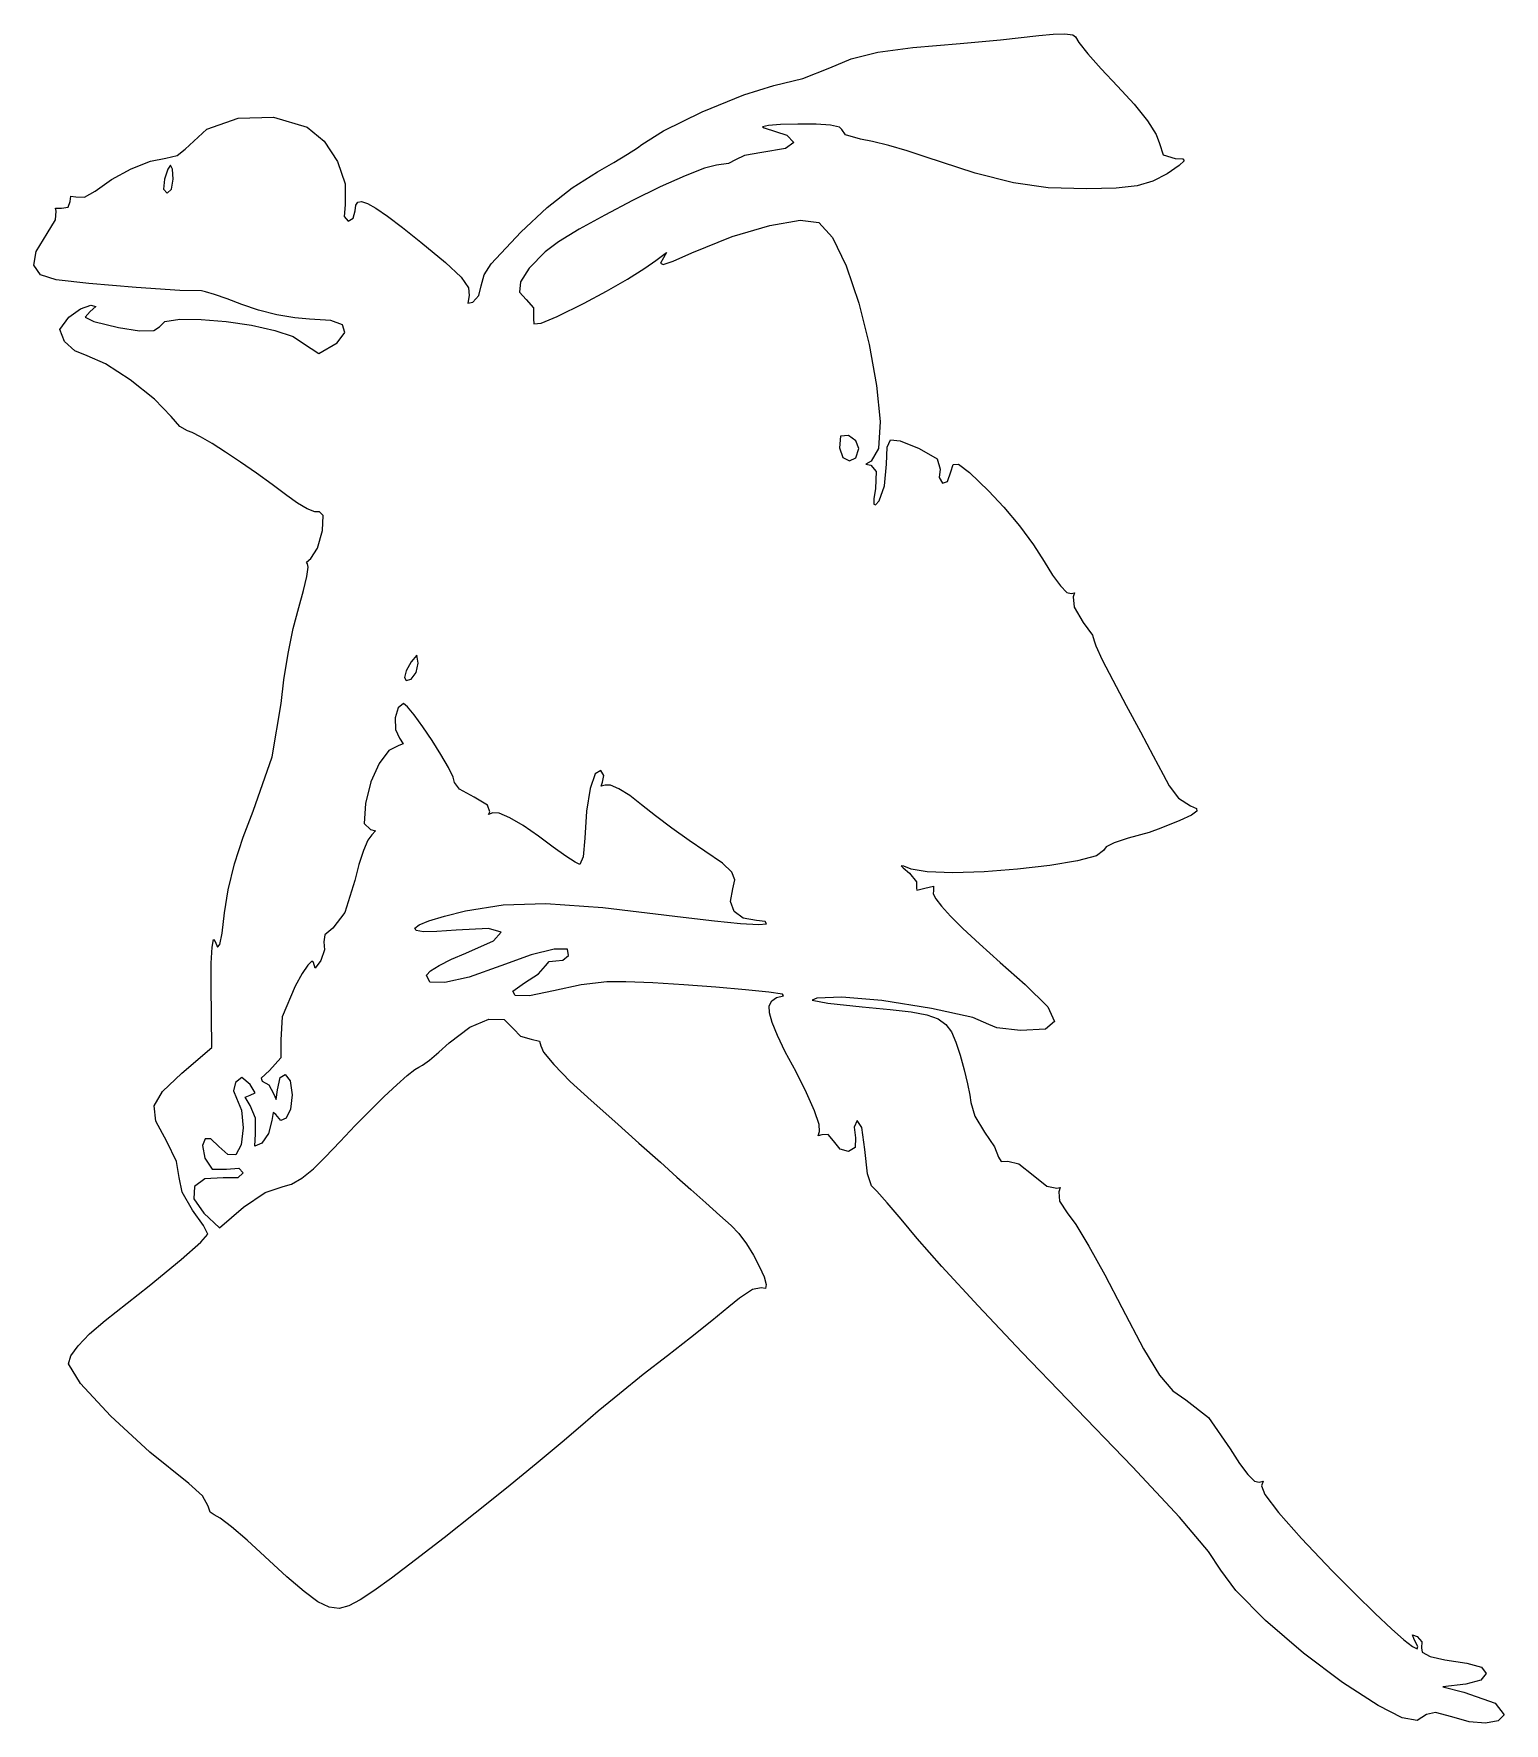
# Model space of a CAD drawing. Header units: millimetres. Extents: x 0.01 to 2.87, y 0.01 to 3.3.
import ezdxf

# ---------------------------------------------------------------- set-up
doc = ezdxf.new("R2010")
doc.units = ezdxf.units.MM
doc.layers.get('0').update_dxf_attribs({"linetype": 'CONTINUOUS', "true_color": 0xffffff})

msp = doc.modelspace()

# ---------------------------------------------------------------- linework, layer by layer
at = {"color": 0}
for p, q in [((1.89, 3.2866), (1.9645, 3.295)), ((1.9645, 3.295), (1.9926, 3.298)), ((1.9926, 3.298), (2.0153, 3.2984)), ((2.0153, 3.2984), (2.0305, 3.2967)), ((2.0305, 3.2967), (2.0361, 3.2926)), ((1.599, 3.2494), (1.6508, 3.2623)), ((1.6508, 3.2623), (1.7193, 3.272)), ((1.7193, 3.272), (1.8112, 3.2797)), ((1.8112, 3.2797), (1.89, 3.2866)), ((2.0361, 3.2926), (2.0425, 3.2813)), ((2.0425, 3.2813), (2.0601, 3.2594)), ((1.5044, 3.2114), (1.5572, 3.2321)), ((1.5572, 3.2321), (1.599, 3.2494)), ((2.0601, 3.2594), (2.086, 3.2301)), ((2.086, 3.2301), (2.1178, 3.1966)), ((1.3894, 3.1796), (1.4479, 3.1974)), ((1.4479, 3.1974), (1.5044, 3.2114)), ((2.1178, 3.1966), (2.1504, 3.1611)), ((1.3083, 3.1461), (1.3894, 3.1796)), ((2.1504, 3.1611), (2.1763, 3.1286)), ((0.3431, 3.1124), (0.4044, 3.1337)), ((0.4044, 3.1337), (0.4735, 3.1358)), ((0.4735, 3.1358), (0.5387, 3.1164)), ((1.2329, 3.1095), (1.3083, 3.1461)), ((2.1763, 3.1286), (2.1934, 3.1021)), ((0.3012, 3.0738), (0.3431, 3.1124)), ((0.5387, 3.1164), (0.572, 3.0892)), ((1.1911, 3.0825), (1.2329, 3.1095)), ((1.4376, 3.1196), (1.4263, 3.1174)), ((1.4263, 3.1174), (1.4296, 3.1149)), ((1.4296, 3.1149), (1.4734, 3.101)), ((1.4613, 3.1214), (1.4376, 3.1196)), ((1.4952, 3.1225), (1.4613, 3.1214)), ((1.4734, 3.101), (1.4871, 3.0868)), ((1.5307, 3.1222), (1.4952, 3.1225)), ((1.5585, 3.1201), (1.5307, 3.1222)), ((1.5761, 3.1166), (1.5585, 3.1201)), ((1.5805, 3.1119), (1.5761, 3.1166)), ((1.5881, 3.1015), (1.5805, 3.1119)), ((1.6171, 3.0933), (1.5881, 3.1015)), ((2.1934, 3.1021), (2.1996, 3.0844)), ((0.2855, 3.0612), (0.3012, 3.0738)), ((0.572, 3.0892), (0.598, 3.0496)), ((1.1362, 3.0477), (1.1629, 3.0637)), ((1.1629, 3.0637), (1.1822, 3.0759)), ((1.1822, 3.0759), (1.1911, 3.0825)), ((1.425, 3.0671), (1.3912, 3.0615)), ((1.4709, 3.0747), (1.425, 3.0671)), ((1.4871, 3.0868), (1.4709, 3.0747)), ((1.6407, 3.0886), (1.6171, 3.0933)), ((1.6723, 3.0805), (1.6407, 3.0886)), ((1.7078, 3.0701), (1.6723, 3.0805)), ((1.7431, 3.0586), (1.7078, 3.0701)), ((2.1996, 3.0844), (2.2067, 3.0625)), ((2.2067, 3.0625), (2.2303, 3.0557)), ((0.1576, 3.0147), (0.196, 3.0353)), ((0.196, 3.0353), (0.2336, 3.0502)), ((0.2336, 3.0502), (0.2631, 3.0559)), ((0.267, 3.0343), (0.2605, 3.015)), ((0.2631, 3.0559), (0.2855, 3.0612)), ((0.2728, 3.0423), (0.267, 3.0343)), ((0.2765, 3.0343), (0.2728, 3.0423)), ((0.278, 3.015), (0.2765, 3.0343)), ((0.598, 3.0496), (0.6128, 3.0057)), ((1.0552, 2.9982), (1.1048, 3.0296)), ((1.1048, 3.0296), (1.1362, 3.0477)), ((1.3133, 3.0368), (1.2752, 3.0218)), ((1.3362, 3.0423), (1.3133, 3.0368)), ((1.3597, 3.0455), (1.3362, 3.0423)), ((1.3733, 3.0529), (1.3597, 3.0455)), ((1.3912, 3.0615), (1.3733, 3.0529)), ((1.8402, 3.0269), (1.7431, 3.0586)), ((2.2381, 3.0416), (2.2146, 3.0258)), ((2.2303, 3.0557), (2.245, 3.0547)), ((2.2479, 3.0506), (2.2381, 3.0416)), ((2.245, 3.0547), (2.2479, 3.0506)), ((0.1256, 2.9916), (0.1576, 3.0147)), ((0.2605, 3.015), (0.2591, 2.9958)), ((0.2744, 2.9958), (0.278, 3.015)), ((0.278, 3.015), (0.278, 3.015)), ((0.6128, 3.0057), (0.6127, 2.9654)), ((1.0067, 2.9601), (1.0552, 2.9982)), ((1.2268, 2.9999), (1.1729, 2.9735)), ((1.2752, 3.0218), (1.2268, 2.9999)), ((1.9153, 3.0079), (1.8402, 3.0269)), ((1.983, 2.9985), (1.9153, 3.0079)), ((2.0579, 2.9961), (1.983, 2.9985)), ((2.115, 2.9974), (2.0579, 2.9961)), ((2.1558, 3.002), (2.115, 2.9974)), ((2.1868, 3.011), (2.1558, 3.002)), ((2.2146, 3.0258), (2.1868, 3.011)), ((0.0734, 2.9604), (0.0767, 2.9718)), ((0.0767, 2.9718), (0.0783, 2.9819)), ((0.0783, 2.9819), (0.0878, 2.9807)), ((0.0878, 2.9807), (0.105, 2.9801)), ((0.105, 2.9801), (0.1256, 2.9916)), ((0.2591, 2.9958), (0.2657, 2.9878)), ((0.2657, 2.9878), (0.2744, 2.9958)), ((0.6127, 2.9654), (0.6109, 2.9426)), ((0.6324, 2.9537), (0.6335, 2.9644)), ((0.6335, 2.9644), (0.6373, 2.9705)), ((0.6373, 2.9705), (0.6446, 2.9718)), ((0.6446, 2.9718), (0.6562, 2.9679)), ((0.6562, 2.9679), (0.6729, 2.9583)), ((1.1729, 2.9735), (1.1186, 2.9452)), ((0.0323, 2.9092), (0.0483, 2.9361)), ((0.0483, 2.9361), (0.0494, 2.953)), ((0.0494, 2.953), (0.0484, 2.9587)), ((0.0484, 2.9587), (0.06, 2.9583)), ((0.06, 2.9583), (0.0734, 2.9604)), ((0.6109, 2.9426), (0.6185, 2.9333)), ((0.6185, 2.9333), (0.6283, 2.9393)), ((0.6283, 2.9393), (0.6324, 2.9537)), ((0.6729, 2.9583), (0.6953, 2.9429)), ((0.6953, 2.9429), (0.7243, 2.9211)), ((0.9554, 2.912), (1.0067, 2.9601)), ((1.1186, 2.9452), (1.0689, 2.9175)), ((1.4404, 2.9251), (1.4995, 2.9349)), ((1.4995, 2.9349), (1.5361, 2.9307)), ((1.5361, 2.9307), (1.5627, 2.9013)), ((0.0105, 2.8744), (0.0323, 2.9092)), ((0.7243, 2.9211), (0.7606, 2.8925)), ((0.8972, 2.8504), (0.9554, 2.912)), ((1.0689, 2.9175), (1.0285, 2.8927)), ((1.2882, 2.8714), (1.3672, 2.9033)), ((1.3672, 2.9033), (1.4404, 2.9251)), ((1.5627, 2.9013), (1.5891, 2.8459)), ((0.0061, 2.8475), (0.0105, 2.8744)), ((0.7606, 2.8925), (0.8084, 2.853)), ((1.0025, 2.8736), (0.9714, 2.8417)), ((1.0285, 2.8927), (1.0025, 2.8736)), ((1.218, 2.8568), (1.2387, 2.8724)), ((1.2387, 2.8724), (1.2333, 2.8617)), ((1.2523, 2.8556), (1.2882, 2.8714)), ((0.0193, 2.8289), (0.0061, 2.8475)), ((0.8084, 2.853), (0.8387, 2.8239)), ((0.8834, 2.8287), (0.8972, 2.8504)), ((0.9714, 2.8417), (0.9548, 2.8153)), ((1.163, 2.8204), (1.1965, 2.8414)), ((1.1965, 2.8414), (1.218, 2.8568)), ((1.2333, 2.8617), (1.2272, 2.8512)), ((1.2272, 2.8512), (1.2328, 2.849)), ((1.2328, 2.849), (1.2523, 2.8556)), ((1.5891, 2.8459), (1.6135, 2.7735)), ((0.0498, 2.8186), (0.0193, 2.8289)), ((0.1135, 2.8115), (0.0498, 2.8186)), ((0.2059, 2.8038), (0.1135, 2.8115)), ((0.291, 2.7981), (0.2059, 2.8038)), ((0.8387, 2.8239), (0.8534, 2.8031)), ((0.8534, 2.8031), (0.8545, 2.7881)), ((0.873, 2.7886), (0.8777, 2.8069)), ((0.8777, 2.8069), (0.8834, 2.8287)), ((0.9548, 2.8153), (0.9527, 2.7948)), ((1.1221, 2.7968), (1.163, 2.8204)), ((0.0974, 2.7627), (0.1173, 2.7695)), ((0.1272, 2.7669), (0.1162, 2.7574)), ((0.1173, 2.7695), (0.1272, 2.7669)), ((0.3326, 2.7972), (0.291, 2.7981)), ((0.3409, 2.7958), (0.3326, 2.7972)), ((0.3585, 2.7904), (0.3409, 2.7958)), ((0.3829, 2.7818), (0.3585, 2.7904)), ((0.4115, 2.7709), (0.3829, 2.7818)), ((0.4441, 2.7599), (0.4115, 2.7709)), ((0.8545, 2.7881), (0.8519, 2.7734)), ((0.8519, 2.7734), (0.8618, 2.7751)), ((0.8618, 2.7751), (0.873, 2.7886)), ((0.9527, 2.7948), (0.9653, 2.7804)), ((0.9653, 2.7804), (0.9797, 2.7645)), ((1.0262, 2.7472), (1.0783, 2.7732)), ((1.0783, 2.7732), (1.1221, 2.7968)), ((1.6135, 2.7735), (1.634, 2.693)), ((0.0566, 2.7221), (0.0742, 2.7459)), ((0.0742, 2.7459), (0.0974, 2.7627)), ((0.1162, 2.7574), (0.1062, 2.7464)), ((0.1062, 2.7464), (0.1229, 2.7379)), ((0.1229, 2.7379), (0.1714, 2.7258)), ((0.2508, 2.7274), (0.2617, 2.7374)), ((0.2617, 2.7374), (0.2907, 2.742)), ((0.2907, 2.742), (0.3323, 2.7419)), ((0.3323, 2.7419), (0.3808, 2.7379)), ((0.3808, 2.7379), (0.4306, 2.7305)), ((0.4799, 2.7509), (0.4441, 2.7599)), ((0.5145, 2.7448), (0.4799, 2.7509)), ((0.5435, 2.7425), (0.5145, 2.7448)), ((0.585, 2.7397), (0.5435, 2.7425)), ((0.6077, 2.731), (0.585, 2.7397)), ((0.9797, 2.7645), (0.9801, 2.7431)), ((0.9801, 2.7431), (0.9808, 2.7332)), ((0.9808, 2.7332), (0.995, 2.7343)), ((0.995, 2.7343), (1.0262, 2.7472)), ((0.0659, 2.6985), (0.0566, 2.7221)), ((0.1714, 2.7258), (0.2122, 2.7197)), ((0.2122, 2.7197), (0.2403, 2.7202)), ((0.2403, 2.7202), (0.2508, 2.7274)), ((0.4306, 2.7305), (0.476, 2.7204)), ((0.476, 2.7204), (0.5116, 2.7082)), ((0.5116, 2.7082), (0.5317, 2.6947)), ((0.5975, 2.6959), (0.6119, 2.7165)), ((0.6119, 2.7165), (0.6077, 2.731)), ((0.0859, 2.6806), (0.0659, 2.6985)), ((0.1101, 2.6707), (0.0859, 2.6806)), ((0.1458, 2.6555), (0.1101, 2.6707)), ((0.5317, 2.6947), (0.5617, 2.6754)), ((0.5617, 2.6754), (0.5975, 2.6959)), ((1.634, 2.693), (1.6484, 2.6131)), ((0.1942, 2.6241), (0.1458, 2.6555)), ((0.2413, 2.5865), (0.1942, 2.6241)), ((1.6484, 2.6131), (1.6552, 2.5426)), ((0.2735, 2.5526), (0.2413, 2.5865)), ((0.291, 2.5328), (0.2735, 2.5526)), ((1.6552, 2.5426), (1.6521, 2.4904)), ((0.3054, 2.5245), (0.291, 2.5328)), ((0.3147, 2.5214), (0.3054, 2.5245)), ((0.3312, 2.5129), (0.3147, 2.5214)), ((0.3534, 2.4997), (0.3312, 2.5129)), ((1.5783, 2.5144), (1.5758, 2.4914)), ((1.5934, 2.5157), (1.5783, 2.5144)), ((1.6076, 2.505), (1.5934, 2.5157)), ((1.6136, 2.4904), (1.6076, 2.505)), ((1.6688, 2.493), (1.6755, 2.5072)), ((1.6755, 2.5072), (1.6942, 2.5053)), ((1.6942, 2.5053), (1.7314, 2.4904)), ((0.3799, 2.4829), (0.3534, 2.4997)), ((0.4091, 2.4634), (0.3799, 2.4829)), ((1.5758, 2.4914), (1.5829, 2.4725)), ((1.5829, 2.4725), (1.5957, 2.466)), ((1.5957, 2.466), (1.6081, 2.4719)), ((1.6081, 2.4719), (1.6136, 2.4904)), ((1.6136, 2.4904), (1.6136, 2.4904)), ((1.6521, 2.4904), (1.6375, 2.4653)), ((1.6679, 2.4597), (1.6688, 2.493)), ((1.7314, 2.4904), (1.7663, 2.4702)), ((1.7663, 2.4702), (1.7724, 2.45)), ((0.4398, 2.4423), (0.4091, 2.4634)), ((0.4703, 2.4202), (0.4398, 2.4423)), ((1.6375, 2.4653), (1.6276, 2.4598)), ((1.6276, 2.4598), (1.6371, 2.4574)), ((1.6371, 2.4574), (1.6477, 2.4456)), ((1.6477, 2.4456), (1.6462, 2.412)), ((1.6635, 2.4176), (1.6679, 2.4597)), ((1.7724, 2.45), (1.7705, 2.4337)), ((1.7866, 2.4261), (1.7932, 2.445)), ((1.7932, 2.445), (1.7975, 2.4593)), ((1.7975, 2.4593), (1.8078, 2.4595)), ((1.8078, 2.4595), (1.8292, 2.4432)), ((1.8292, 2.4432), (1.8665, 2.4078)), ((0.4993, 2.3984), (0.4703, 2.4202)), ((1.6462, 2.412), (1.6433, 2.3919)), ((1.6531, 2.3882), (1.6635, 2.4176)), ((1.7705, 2.4337), (1.7768, 2.4225)), ((1.7768, 2.4225), (1.7866, 2.4261)), ((1.8665, 2.4078), (1.8963, 2.3761)), ((0.52, 2.3837), (0.4993, 2.3984)), ((0.5389, 2.3729), (0.52, 2.3837)), ((0.5539, 2.3669), (0.5389, 2.3729)), ((1.6433, 2.3919), (1.6433, 2.3816)), ((1.6433, 2.3816), (1.6465, 2.3806)), ((1.6465, 2.3806), (1.6531, 2.3882)), ((1.8963, 2.3761), (1.9268, 2.3395)), ((0.5628, 2.3669), (0.5539, 2.3669)), ((0.5699, 2.3599), (0.5628, 2.3669)), ((0.5686, 2.3304), (0.5699, 2.3599)), ((1.9268, 2.3395), (1.9542, 2.3026)), ((0.559, 2.2961), (0.5686, 2.3304)), ((0.5374, 2.2688), (0.5459, 2.2759)), ((0.5459, 2.2759), (0.559, 2.2961)), ((1.9542, 2.3026), (1.975, 2.2699)), ((0.5317, 2.2136), (0.5379, 2.2407)), ((0.5392, 2.2657), (0.5374, 2.2688)), ((0.5379, 2.2407), (0.5406, 2.259)), ((0.5406, 2.259), (0.5392, 2.2657)), ((1.975, 2.2699), (1.9914, 2.2432)), ((1.9914, 2.2432), (2.0067, 2.2224)), ((0.5224, 2.1806), (0.5317, 2.2136)), ((2.0067, 2.2224), (2.0193, 2.2098)), ((2.0193, 2.2098), (2.0275, 2.2073)), ((2.0275, 2.2073), (2.0339, 2.2088)), ((2.0339, 2.2088), (2.0316, 2.2011)), ((0.5117, 2.1395), (0.5224, 2.1806)), ((2.0316, 2.2011), (2.0336, 2.1807)), ((2.0336, 2.1807), (2.0509, 2.1513)), ((2.0509, 2.1513), (2.0688, 2.1261)), ((0.5017, 2.0904), (0.5117, 2.1395)), ((2.0688, 2.1261), (2.0726, 2.1156)), ((2.0726, 2.1156), (2.0755, 2.1057)), ((0.4934, 2.0396), (0.5017, 2.0904)), ((0.7414, 2.0747), (0.7317, 2.0566)), ((0.7523, 2.0875), (0.7414, 2.0747)), ((0.7548, 2.0721), (0.7523, 2.0875)), ((2.0755, 2.1057), (2.0882, 2.0786)), ((2.0882, 2.0786), (2.1086, 2.0385)), ((0.7317, 2.0566), (0.7285, 2.0437)), ((0.7285, 2.0437), (0.7317, 2.0378)), ((0.7414, 2.0406), (0.751, 2.0534)), ((0.751, 2.0534), (0.7548, 2.0721)), ((0.7548, 2.0721), (0.7548, 2.0721)), ((0.488, 1.9932), (0.4934, 2.0396)), ((0.7317, 2.0378), (0.7414, 2.0406)), ((2.1086, 2.0385), (2.1346, 1.9895)), ((0.4704, 1.8895), (0.488, 1.9932)), ((0.7159, 1.9846), (0.7105, 1.9651)), ((0.7262, 1.9929), (0.7159, 1.9846)), ((0.7342, 1.9869), (0.7262, 1.9929)), ((0.7476, 1.9708), (0.7342, 1.9869)), ((2.1346, 1.9895), (2.1623, 1.9382)), ((0.7105, 1.9651), (0.711, 1.9427)), ((0.711, 1.9427), (0.7185, 1.9259)), ((0.7643, 1.9478), (0.7476, 1.9708)), ((0.7823, 1.921), (0.7643, 1.9478)), ((0.7172, 1.9112), (0.6982, 1.9017)), ((0.7261, 1.9146), (0.7172, 1.9112)), ((0.7185, 1.9259), (0.7261, 1.9146)), ((0.7995, 1.8936), (0.7823, 1.921)), ((2.1623, 1.9382), (2.1873, 1.8915)), ((0.4334, 1.7832), (0.4704, 1.8895)), ((0.6982, 1.9017), (0.6793, 1.8764)), ((0.8139, 1.8686), (0.7995, 1.8936)), ((2.1873, 1.8915), (2.2069, 1.8546)), ((0.6793, 1.8764), (0.663, 1.8403)), ((0.8235, 1.8495), (0.8139, 1.8686)), ((0.8261, 1.8391), (0.8235, 1.8495)), ((1.1003, 1.856), (1.0904, 1.8275)), ((1.1111, 1.8624), (1.1003, 1.856)), ((1.1171, 1.8527), (1.1111, 1.8624)), ((1.1143, 1.84), (1.1171, 1.8527)), ((2.2069, 1.8546), (2.2183, 1.8328)), ((0.663, 1.8403), (0.6524, 1.7983)), ((0.8359, 1.8264), (0.8261, 1.8391)), ((0.8641, 1.8109), (0.8359, 1.8264)), ((1.0904, 1.8275), (1.083, 1.7835)), ((1.1119, 1.8321), (1.1143, 1.84)), ((1.1196, 1.8341), (1.1119, 1.8321)), ((1.1296, 1.8339), (1.1196, 1.8341)), ((1.1463, 1.8266), (1.1296, 1.8339)), ((1.1673, 1.8136), (1.1463, 1.8266)), ((1.1904, 1.796), (1.1673, 1.8136)), ((2.2183, 1.8328), (2.2368, 1.8087)), ((0.414, 1.7328), (0.4334, 1.7832)), ((0.6524, 1.7983), (0.6502, 1.7592)), ((0.8902, 1.7953), (0.8641, 1.8109)), ((0.895, 1.782), (0.8902, 1.7953)), ((0.8924, 1.7767), (0.895, 1.782)), ((0.9008, 1.7799), (0.8924, 1.7767)), ((0.9128, 1.7793), (0.9008, 1.7799)), ((0.9334, 1.7706), (0.9128, 1.7793)), ((1.083, 1.7835), (1.0797, 1.7306)), ((1.2175, 1.7743), (1.1904, 1.796)), ((2.2368, 1.8087), (2.2598, 1.7937)), ((2.2598, 1.7937), (2.2715, 1.7886)), ((2.2727, 1.7832), (2.2623, 1.7758)), ((2.2715, 1.7886), (2.2727, 1.7832)), ((0.6502, 1.7592), (0.6622, 1.7474)), ((0.6622, 1.7474), (0.6721, 1.745)), ((0.9598, 1.7551), (0.9334, 1.7706)), ((0.9894, 1.7344), (0.9598, 1.7551)), ((1.2497, 1.7501), (1.2175, 1.7743)), ((1.283, 1.7262), (1.2497, 1.7501)), ((2.2025, 1.75), (2.1792, 1.7417)), ((2.2394, 1.7652), (2.2025, 1.75)), ((2.2623, 1.7758), (2.2394, 1.7652)), ((0.3975, 1.6804), (0.414, 1.7328)), ((0.6573, 1.7271), (0.6487, 1.7069)), ((0.6647, 1.7372), (0.6573, 1.7271)), ((0.6721, 1.745), (0.6647, 1.7372)), ((1.0181, 1.7132), (0.9894, 1.7344)), ((1.0429, 1.6957), (1.0181, 1.7132)), ((1.0797, 1.7306), (1.0766, 1.6946)), ((1.3134, 1.7057), (1.283, 1.7262)), ((2.0955, 1.7138), (2.0906, 1.7065)), ((2.1111, 1.7217), (2.0955, 1.7138)), ((2.1386, 1.7308), (2.1111, 1.7217)), ((2.1792, 1.7417), (2.1386, 1.7308)), ((0.3851, 1.63), (0.3975, 1.6804)), ((0.6397, 1.6796), (0.6317, 1.6481)), ((0.6487, 1.7069), (0.6397, 1.6796)), ((1.0612, 1.6839), (1.0429, 1.6957)), ((1.0703, 1.6796), (1.0612, 1.6839)), ((1.0766, 1.6946), (1.0703, 1.6796)), ((1.3479, 1.6821), (1.3134, 1.7057)), ((1.3665, 1.6647), (1.3479, 1.6821)), ((2.0396, 1.6865), (1.9861, 1.6776)), ((2.0767, 1.6964), (2.0396, 1.6865)), ((2.0906, 1.7065), (2.0767, 1.6964)), ((0.6317, 1.6481), (0.612, 1.5861)), ((1.3722, 1.6495), (1.3665, 1.6647)), ((1.3683, 1.6319), (1.3722, 1.6495)), ((1.7015, 1.6762), (1.6963, 1.6771)), ((1.6963, 1.6771), (1.6999, 1.6726)), ((1.6999, 1.6726), (1.7122, 1.6622)), ((1.7158, 1.6706), (1.7015, 1.6762)), ((1.7122, 1.6622), (1.726, 1.6457)), ((1.7472, 1.6648), (1.7158, 1.6706)), ((1.7969, 1.6632), (1.7472, 1.6648)), ((1.8579, 1.6652), (1.7969, 1.6632)), ((1.9232, 1.6703), (1.8579, 1.6652)), ((1.9861, 1.6776), (1.9232, 1.6703)), ((0.3779, 1.5855), (0.3851, 1.63)), ((1.364, 1.6073), (1.3683, 1.6319)), ((1.726, 1.6457), (1.7262, 1.6331)), ((1.7262, 1.6331), (1.727, 1.6293)), ((1.727, 1.6293), (1.7423, 1.6334)), ((1.7423, 1.6334), (1.759, 1.637)), ((1.7592, 1.629), (1.7586, 1.6224)), ((1.7586, 1.6224), (1.7636, 1.6122)), ((1.759, 1.637), (1.7592, 1.629)), ((0.373, 1.5453), (0.3779, 1.5855)), ((0.612, 1.5861), (0.5888, 1.5554)), ((0.8063, 1.579), (0.8472, 1.589)), ((0.8472, 1.589), (0.9207, 1.6011)), ((0.9207, 1.6011), (1.0038, 1.6034)), ((1.0038, 1.6034), (1.1147, 1.5955)), ((1.1147, 1.5955), (1.2716, 1.5768)), ((1.371, 1.5878), (1.364, 1.6073)), ((1.3881, 1.5751), (1.371, 1.5878)), ((1.7636, 1.6122), (1.7746, 1.5979)), ((1.7746, 1.5979), (1.7921, 1.5789)), ((0.5888, 1.5554), (0.5732, 1.5421)), ((0.7486, 1.5554), (0.7569, 1.5618)), ((0.7515, 1.5508), (0.7486, 1.5554)), ((0.7657, 1.5484), (0.7515, 1.5508)), ((0.7569, 1.5618), (0.7762, 1.5698)), ((0.7915, 1.5486), (0.7657, 1.5484)), ((0.7762, 1.5698), (0.8063, 1.579)), ((0.8289, 1.5514), (0.7915, 1.5486)), ((0.8921, 1.5545), (0.8289, 1.5514)), ((0.9167, 1.5473), (0.8921, 1.5545)), ((1.2716, 1.5768), (1.3325, 1.5695)), ((1.3325, 1.5695), (1.3834, 1.5645)), ((1.3834, 1.5645), (1.4189, 1.5624)), ((1.4142, 1.5705), (1.3881, 1.5751)), ((1.431, 1.5685), (1.4142, 1.5705)), ((1.4189, 1.5624), (1.434, 1.5635)), ((1.434, 1.5635), (1.431, 1.5685)), ((1.7921, 1.5789), (1.8167, 1.5547)), ((1.8167, 1.5547), (1.8488, 1.5247)), ((0.3519, 1.4874), (0.3535, 1.5183)), ((0.3535, 1.5183), (0.3561, 1.5334)), ((0.3561, 1.5334), (0.3595, 1.5296)), ((0.3595, 1.5296), (0.3641, 1.5184)), ((0.3641, 1.5184), (0.3685, 1.5233)), ((0.3685, 1.5233), (0.373, 1.5453)), ((0.5732, 1.5421), (0.5714, 1.529)), ((0.5714, 1.529), (0.5729, 1.513)), ((0.8478, 1.5064), (0.902, 1.5309)), ((0.902, 1.5309), (0.9167, 1.5473)), ((1.8488, 1.5247), (1.889, 1.4885)), ((0.3518, 1.4434), (0.3519, 1.4874)), ((0.5404, 1.4835), (0.529, 1.4667)), ((0.5481, 1.4913), (0.5404, 1.4835)), ((0.5511, 1.4886), (0.5481, 1.4913)), ((0.5543, 1.4775), (0.5511, 1.4886)), ((0.5654, 1.4922), (0.5543, 1.4775)), ((0.5729, 1.513), (0.5654, 1.4922)), ((0.7793, 1.4719), (0.7962, 1.4828)), ((0.7962, 1.4828), (0.8198, 1.4947)), ((0.8198, 1.4947), (0.8478, 1.5064)), ((0.916, 1.4819), (0.8544, 1.4601)), ((0.9754, 1.5034), (0.916, 1.4819)), ((1.0201, 1.5144), (0.9754, 1.5034)), ((0.9893, 1.4666), (1.003, 1.4818)), ((1.003, 1.4818), (1.0106, 1.4904)), ((1.0106, 1.4904), (1.0232, 1.4916)), ((1.0458, 1.5142), (1.0201, 1.5144)), ((1.0232, 1.4916), (1.037, 1.4932)), ((1.037, 1.4932), (1.0478, 1.502)), ((1.0478, 1.502), (1.0458, 1.5142)), ((1.889, 1.4885), (1.9379, 1.4454)), ((0.529, 1.4667), (0.5152, 1.4424)), ((0.7716, 1.4636), (0.7793, 1.4719)), ((0.7779, 1.4504), (0.7716, 1.4636)), ((0.807, 1.4493), (0.7779, 1.4504)), ((0.8544, 1.4601), (0.807, 1.4493)), ((0.9396, 1.4327), (0.9621, 1.449)), ((0.9621, 1.449), (0.9893, 1.4666)), ((1.123, 1.451), (1.0726, 1.4452)), ((1.16, 1.4508), (1.123, 1.451)), ((1.2122, 1.4486), (1.16, 1.4508)), ((0.353, 1.323), (0.3518, 1.4434)), ((0.5152, 1.4424), (0.4902, 1.3827)), ((0.9444, 1.4238), (0.9396, 1.4327)), ((0.9721, 1.4237), (0.9444, 1.4238)), ((1.0185, 1.4335), (0.9721, 1.4237)), ((1.0726, 1.4452), (1.0185, 1.4335)), ((1.273, 1.4449), (1.2122, 1.4486)), ((1.3353, 1.4403), (1.273, 1.4449)), ((1.3927, 1.4353), (1.3353, 1.4403)), ((1.4383, 1.4304), (1.3927, 1.4353)), ((1.4653, 1.4264), (1.4383, 1.4304)), ((1.444, 1.4139), (1.4532, 1.42)), ((1.4532, 1.42), (1.4671, 1.4235)), ((1.4671, 1.4235), (1.4653, 1.4264)), ((1.5317, 1.4191), (1.523, 1.4149)), ((1.5807, 1.4206), (1.5317, 1.4191)), ((1.6587, 1.4141), (1.5807, 1.4206)), ((1.9379, 1.4454), (1.9818, 1.4018)), ((1.4393, 1.4042), (1.444, 1.4139)), ((1.4395, 1.3903), (1.4393, 1.4042)), ((1.4447, 1.3713), (1.4395, 1.3903)), ((1.523, 1.4149), (1.5531, 1.409)), ((1.5531, 1.409), (1.6204, 1.4018)), ((1.6204, 1.4018), (1.6745, 1.3969)), ((1.7553, 1.3989), (1.6587, 1.4141)), ((1.6745, 1.3969), (1.7158, 1.392)), ((1.7158, 1.392), (1.7464, 1.3862)), ((1.7464, 1.3862), (1.7683, 1.3785)), ((1.8361, 1.3814), (1.7553, 1.3989)), ((1.9818, 1.4018), (1.995, 1.3733)), ((0.4902, 1.3827), (0.4875, 1.3374)), ((0.8154, 1.332), (0.8555, 1.3625)), ((0.8555, 1.3625), (0.893, 1.3778)), ((0.893, 1.3778), (0.923, 1.3771)), ((0.923, 1.3771), (0.9409, 1.3593)), ((0.9409, 1.3593), (0.9542, 1.3448)), ((1.455, 1.3463), (1.4447, 1.3713)), ((1.7683, 1.3785), (1.7836, 1.3678)), ((1.7836, 1.3678), (1.7945, 1.3531)), ((1.7945, 1.3531), (1.803, 1.3333)), ((1.8669, 1.3677), (1.8361, 1.3814)), ((1.8829, 1.3608), (1.8669, 1.3677)), ((1.9285, 1.356), (1.8829, 1.3608)), ((1.9772, 1.3584), (1.9285, 1.356)), ((1.995, 1.3733), (1.9772, 1.3584)), ((0.2949, 1.273), (0.353, 1.323)), ((0.4875, 1.3374), (0.4873, 1.3026)), ((0.7951, 1.3135), (0.8154, 1.332)), ((0.9542, 1.3448), (0.9754, 1.3388)), ((0.9754, 1.3388), (0.9918, 1.3351)), ((0.9918, 1.3351), (0.9941, 1.3261)), ((0.9941, 1.3261), (0.9994, 1.3138)), ((1.4705, 1.3146), (1.455, 1.3463)), ((1.803, 1.3333), (1.8111, 1.3075)), ((0.4873, 1.3026), (0.4654, 1.2779)), ((0.7485, 1.2801), (0.7562, 1.2843)), ((0.7562, 1.2843), (0.7636, 1.2881)), ((0.7636, 1.2881), (0.7772, 1.2983)), ((0.7772, 1.2983), (0.7951, 1.3135)), ((0.9994, 1.3138), (1.0196, 1.2895)), ((1.0196, 1.2895), (1.0516, 1.2568)), ((1.4914, 1.2752), (1.4705, 1.3146)), ((1.8111, 1.3075), (1.8191, 1.2789)), ((0.2569, 1.2372), (0.2949, 1.273)), ((0.3991, 1.2544), (0.3952, 1.2382)), ((0.4113, 1.2642), (0.3991, 1.2544)), ((0.4275, 1.2509), (0.4113, 1.2642)), ((0.4654, 1.2779), (0.4489, 1.2632)), ((0.4489, 1.2632), (0.4512, 1.2571)), ((0.4512, 1.2571), (0.4641, 1.2501)), ((0.4809, 1.24), (0.4864, 1.2644)), ((0.4864, 1.2644), (0.4962, 1.2699)), ((0.4962, 1.2699), (0.5055, 1.2581)), ((0.5055, 1.2581), (0.5098, 1.2306)), ((0.7137, 1.2502), (0.7339, 1.2683)), ((0.7339, 1.2683), (0.7485, 1.2801)), ((1.0516, 1.2568), (1.0921, 1.2192)), ((1.5119, 1.2347), (1.4914, 1.2752)), ((1.8191, 1.2789), (1.8256, 1.252)), ((1.8256, 1.252), (1.83, 1.2299)), ((0.2406, 1.2089), (0.2569, 1.2372)), ((0.3952, 1.2382), (0.4013, 1.2237)), ((0.4013, 1.2237), (0.4111, 1.2006)), ((0.4178, 1.2257), (0.428, 1.2298)), ((0.4279, 1.2094), (0.4178, 1.2257)), ((0.4378, 1.2342), (0.4275, 1.2509)), ((0.428, 1.2298), (0.4378, 1.2342)), ((0.4641, 1.2501), (0.4731, 1.2332)), ((0.4731, 1.2332), (0.4783, 1.2212)), ((0.4783, 1.2212), (0.4809, 1.24)), ((0.5098, 1.2306), (0.5064, 1.2026)), ((0.6616, 1.2), (0.6891, 1.227)), ((0.6891, 1.227), (0.7137, 1.2502)), ((1.0921, 1.2192), (1.138, 1.1784)), ((1.5273, 1.1993), (1.5119, 1.2347)), ((1.83, 1.2299), (1.8317, 1.2155)), ((0.2441, 1.1794), (0.2406, 1.2089)), ((0.4111, 1.2006), (0.414, 1.1661)), ((0.4379, 1.185), (0.4279, 1.2094)), ((0.4727, 1.1958), (0.4699, 1.1803)), ((0.4779, 1.1922), (0.4727, 1.1958)), ((0.4877, 1.1802), (0.4779, 1.1922)), ((0.5064, 1.2026), (0.4982, 1.1847)), ((0.6323, 1.1705), (0.6616, 1.2)), ((1.5362, 1.1727), (1.5273, 1.1993)), ((1.8317, 1.2155), (1.8396, 1.1892)), ((1.8396, 1.1892), (1.8589, 1.1579)), ((0.2654, 1.1397), (0.2441, 1.1794)), ((0.414, 1.1661), (0.4102, 1.1329)), ((0.4366, 1.1303), (0.4383, 1.1548)), ((0.4383, 1.1548), (0.4379, 1.185)), ((0.4637, 1.1554), (0.4503, 1.136)), ((0.4699, 1.1803), (0.4637, 1.1554)), ((0.4982, 1.1847), (0.4877, 1.1802)), ((0.6028, 1.1398), (0.6323, 1.1705)), ((1.138, 1.1784), (1.1848, 1.1366)), ((1.5344, 1.1507), (1.5369, 1.1588)), ((1.5419, 1.1527), (1.5344, 1.1507)), ((1.5369, 1.1588), (1.5362, 1.1727)), ((1.5543, 1.1529), (1.5419, 1.1527)), ((1.5641, 1.1411), (1.5543, 1.1529)), ((1.6106, 1.1802), (1.6047, 1.1674)), ((1.6047, 1.1674), (1.6072, 1.1469)), ((1.6197, 1.1666), (1.6106, 1.1802)), ((1.6255, 1.1238), (1.6197, 1.1666)), ((1.8589, 1.1579), (1.8781, 1.1292)), ((0.284, 1.1003), (0.2654, 1.1397)), ((0.3398, 1.1449), (0.3351, 1.1317)), ((0.3351, 1.1317), (0.3394, 1.107)), ((0.3511, 1.1449), (0.3398, 1.1449)), ((0.3669, 1.1296), (0.3511, 1.1449)), ((0.3841, 1.1145), (0.3669, 1.1296)), ((0.4102, 1.1329), (0.3998, 1.1134)), ((0.4503, 1.136), (0.4366, 1.1303)), ((0.5741, 1.1089), (0.6028, 1.1398)), ((1.1848, 1.1366), (1.2271, 1.099)), ((1.5773, 1.1243), (1.5641, 1.1411)), ((1.5939, 1.1203), (1.5773, 1.1243)), ((1.6063, 1.1281), (1.5939, 1.1203)), ((1.6072, 1.1469), (1.6063, 1.1281)), ((1.6307, 1.0767), (1.6255, 1.1238)), ((1.8781, 1.1292), (1.8862, 1.1088)), ((0.2893, 1.0695), (0.284, 1.1003)), ((0.3394, 1.107), (0.3536, 1.0854)), ((0.3816, 1.0858), (0.4055, 1.0877)), ((0.3998, 1.1134), (0.3841, 1.1145)), ((0.4055, 1.0877), (0.4143, 1.0786)), ((0.5511, 1.0863), (0.5741, 1.1089)), ((1.2271, 1.099), (1.2593, 1.0701)), ((1.8862, 1.1088), (1.8913, 1.1006)), ((1.8913, 1.1006), (1.9039, 1.1011)), ((1.9039, 1.1011), (1.9257, 1.096)), ((1.9257, 1.096), (1.9536, 1.0739)), ((0.2954, 1.0407), (0.2893, 1.0695)), ((0.3393, 1.0671), (0.3194, 1.052)), ((0.3751, 1.0689), (0.3393, 1.0671)), ((0.3536, 1.0854), (0.3816, 1.0858)), ((0.4035, 1.069), (0.3751, 1.0689)), ((0.4143, 1.0786), (0.4035, 1.069)), ((0.4923, 1.0521), (0.5082, 1.0565)), ((0.5082, 1.0565), (0.5285, 1.0684)), ((0.5285, 1.0684), (0.5511, 1.0863)), ((1.2593, 1.0701), (1.2866, 1.0457)), ((1.6387, 1.053), (1.6307, 1.0767)), ((1.9536, 1.0739), (1.9801, 1.0523)), ((0.3157, 1.006), (0.2954, 1.0407)), ((0.3194, 1.052), (0.3181, 1.028)), ((0.3181, 1.028), (0.3376, 0.9998)), ((0.415, 1.0113), (0.4571, 1.0399)), ((0.4571, 1.0399), (0.4923, 1.0521)), ((1.2866, 1.0457), (1.3156, 1.0199)), ((1.6488, 1.0426), (1.6387, 1.053)), ((1.6689, 1.0199), (1.6488, 1.0426)), ((1.9801, 1.0523), (1.9993, 1.0483)), ((1.9993, 1.0483), (2.0062, 1.05)), ((2.0062, 1.05), (2.0036, 1.0416)), ((2.0036, 1.0416), (2.0045, 1.0233)), ((2.0045, 1.0233), (2.02, 1.0005)), ((0.3369, 0.9761), (0.3157, 1.006)), ((0.3376, 0.9998), (0.3681, 0.9712)), ((0.3681, 0.9712), (0.415, 1.0113)), ((1.3156, 1.0199), (1.343, 0.9956)), ((1.343, 0.9956), (1.3652, 0.976)), ((1.6962, 0.988), (1.6689, 1.0199)), ((1.7277, 0.9504), (1.6962, 0.988)), ((2.02, 1.0005), (2.0364, 0.978)), ((0.3318, 0.9432), (0.3452, 0.9588)), ((0.3452, 0.9588), (0.3369, 0.9761)), ((1.3652, 0.976), (1.3799, 0.9604)), ((1.3799, 0.9604), (1.3948, 0.9402)), ((2.0364, 0.978), (2.0619, 0.9357)), ((0.2935, 0.9095), (0.3318, 0.9432)), ((1.3948, 0.9402), (1.4087, 0.9178)), ((1.7752, 0.8962), (1.7277, 0.9504)), ((2.0619, 0.9357), (2.0929, 0.8797)), ((0.231, 0.8584), (0.2935, 0.9095)), ((1.4087, 0.9178), (1.4205, 0.8954)), ((1.4205, 0.8954), (1.429, 0.8756)), ((1.8462, 0.819), (1.7752, 0.8962)), ((0.1452, 0.7904), (0.231, 0.8584)), ((1.429, 0.8756), (1.4331, 0.8606)), ((1.4331, 0.8606), (1.4317, 0.8528)), ((2.0929, 0.8797), (2.1261, 0.8161)), ((1.3815, 0.8342), (1.3607, 0.817)), ((1.4067, 0.8513), (1.3815, 0.8342)), ((1.4237, 0.8545), (1.4067, 0.8513)), ((1.4317, 0.8528), (1.4237, 0.8545)), ((0.1147, 0.7647), (0.1452, 0.7904)), ((1.3607, 0.817), (1.3273, 0.7901)), ((1.9311, 0.7291), (1.8462, 0.819)), ((2.1261, 0.8161), (2.1682, 0.7357)), ((0.0923, 0.7416), (0.1147, 0.7647)), ((1.3273, 0.7901), (1.2857, 0.7572)), ((0.0785, 0.7219), (0.0923, 0.7416)), ((1.2857, 0.7572), (1.2407, 0.7221)), ((2.0202, 0.6369), (1.9311, 0.7291)), ((2.1682, 0.7357), (2.1995, 0.684)), ((0.0739, 0.7061), (0.0785, 0.7219)), ((0.0974, 0.668), (0.0739, 0.7061)), ((1.2407, 0.7221), (1.1938, 0.6852)), ((0.1559, 0.6048), (0.0974, 0.668)), ((1.1938, 0.6852), (1.1471, 0.6476)), ((2.1995, 0.684), (2.2253, 0.6534)), ((1.1471, 0.6476), (1.1061, 0.6138)), ((2.1471, 0.5056), (2.0202, 0.6369)), ((2.2253, 0.6534), (2.251, 0.6362)), ((2.251, 0.6362), (2.2949, 0.6014)), ((0.232, 0.534), (0.1559, 0.6048)), ((1.1061, 0.6138), (1.076, 0.5881)), ((2.2949, 0.6014), (2.3375, 0.5408)), ((1.076, 0.5881), (1.036, 0.5537)), ((0.3083, 0.4728), (0.232, 0.534)), ((1.036, 0.5537), (0.985, 0.5113)), ((2.3375, 0.5408), (2.3552, 0.5121)), ((0.985, 0.5113), (0.927, 0.464)), ((2.2383, 0.4073), (2.1471, 0.5056)), ((2.3552, 0.5121), (2.3715, 0.4905)), ((0.3346, 0.449), (0.3083, 0.4728)), ((0.927, 0.464), (0.8659, 0.4149)), ((2.3715, 0.4905), (2.3849, 0.4777)), ((2.3849, 0.4777), (2.3938, 0.4755)), ((2.3938, 0.4755), (2.4015, 0.4776)), ((2.4015, 0.4776), (2.3985, 0.4687)), ((2.3985, 0.4687), (2.4049, 0.4516)), ((0.3458, 0.4291), (0.3346, 0.449)), ((0.3495, 0.4172), (0.3458, 0.4291)), ((2.4049, 0.4516), (2.4316, 0.4163)), ((0.3578, 0.4121), (0.3495, 0.4172)), ((0.3692, 0.4057), (0.3578, 0.4121)), ((0.3916, 0.3883), (0.3692, 0.4057)), ((0.8659, 0.4149), (0.8056, 0.3673)), ((2.2953, 0.3406), (2.2383, 0.4073)), ((2.4316, 0.4163), (2.4761, 0.3659)), ((0.4218, 0.3625), (0.3916, 0.3883)), ((0.4566, 0.3309), (0.4218, 0.3625)), ((0.8056, 0.3673), (0.75, 0.3241)), ((2.4761, 0.3659), (2.536, 0.3031)), ((0.4995, 0.2913), (0.4566, 0.3309)), ((2.3194, 0.3038), (2.2953, 0.3406)), ((0.75, 0.3241), (0.703, 0.2885)), ((2.3481, 0.2642), (2.3194, 0.3038)), ((2.536, 0.3031), (2.5814, 0.2573)), ((0.5331, 0.2622), (0.4995, 0.2913)), ((0.6685, 0.2636), (0.6421, 0.246)), ((0.703, 0.2885), (0.6685, 0.2636)), ((2.4062, 0.2062), (2.3481, 0.2642)), ((0.5596, 0.2426), (0.5331, 0.2622)), ((0.5815, 0.2319), (0.5596, 0.2426)), ((0.6009, 0.2294), (0.5815, 0.2319)), ((0.6203, 0.2344), (0.6009, 0.2294)), ((0.6421, 0.246), (0.6203, 0.2344)), ((2.5814, 0.2573), (2.62, 0.2195)), ((2.4802, 0.1424), (2.4062, 0.2062)), ((2.62, 0.2195), (2.6515, 0.1897)), ((2.6515, 0.1897), (2.6758, 0.1682)), ((2.6758, 0.1682), (2.6925, 0.1552)), ((2.6957, 0.1689), (2.6928, 0.1778)), ((2.6928, 0.1778), (2.702, 0.1748)), ((2.7027, 0.1554), (2.6957, 0.1689)), ((2.702, 0.1748), (2.711, 0.1642)), ((2.5565, 0.0852), (2.4802, 0.1424)), ((2.6925, 0.1552), (2.7016, 0.1509)), ((2.7016, 0.1509), (2.7027, 0.1554)), ((2.711, 0.1642), (2.7104, 0.1526)), ((2.7104, 0.1526), (2.7117, 0.144)), ((2.7117, 0.144), (2.7269, 0.1361)), ((2.7269, 0.1361), (2.7557, 0.1291)), ((2.7557, 0.1291), (2.7982, 0.1229)), ((2.7982, 0.1229), (2.8268, 0.1149)), ((2.836, 0.1024), (2.8258, 0.0899)), ((2.8268, 0.1149), (2.836, 0.1024)), ((2.6258, 0.0402), (2.5565, 0.0852)), ((2.5565, 0.0852), (2.5565, 0.0852)), ((2.7967, 0.0819), (2.7516, 0.077)), ((2.7516, 0.077), (2.7924, 0.0666)), ((2.7924, 0.0666), (2.8536, 0.0448)), ((2.8258, 0.0899), (2.7967, 0.0819)), ((2.6724, 0.0161), (2.6258, 0.0402)), ((2.8536, 0.0448), (2.8713, 0.0222)), ((2.7018, 0.011), (2.6724, 0.0161)), ((2.7196, 0.0225), (2.7018, 0.011)), ((2.7375, 0.0266), (2.7196, 0.0225)), ((2.7694, 0.018), (2.7375, 0.0266)), ((2.803, 0.0082), (2.7694, 0.018)), ((2.8349, 0.0058), (2.803, 0.0082)), ((2.8595, 0.0106), (2.8349, 0.0058)), ((2.8713, 0.0222), (2.8595, 0.0106))]:
    msp.add_line(p, q, dxfattribs=at)
at = {"color": 1, "true_color": 0xff0000}
for p, q in [((1.89, 3.2866), (1.9645, 3.295)), ((1.9645, 3.295), (1.9926, 3.298)), ((1.9926, 3.298), (2.0153, 3.2984)), ((2.0153, 3.2984), (2.0305, 3.2967)), ((2.0305, 3.2967), (2.0361, 3.2926)), ((1.599, 3.2494), (1.6508, 3.2623)), ((1.6508, 3.2623), (1.7193, 3.272)), ((1.7193, 3.272), (1.8112, 3.2797)), ((1.8112, 3.2797), (1.89, 3.2866)), ((2.0361, 3.2926), (2.0425, 3.2813)), ((2.0425, 3.2813), (2.0601, 3.2594)), ((1.5044, 3.2114), (1.5572, 3.2321)), ((1.5572, 3.2321), (1.599, 3.2494)), ((2.0601, 3.2594), (2.086, 3.2301)), ((2.086, 3.2301), (2.1178, 3.1966)), ((1.3894, 3.1796), (1.4479, 3.1974)), ((1.4479, 3.1974), (1.5044, 3.2114)), ((2.1178, 3.1966), (2.1504, 3.1611)), ((1.3083, 3.1461), (1.3894, 3.1796)), ((2.1504, 3.1611), (2.1763, 3.1286)), ((0.3431, 3.1124), (0.4044, 3.1337)), ((0.4044, 3.1337), (0.4735, 3.1358)), ((0.4735, 3.1358), (0.5387, 3.1164)), ((1.2329, 3.1095), (1.3083, 3.1461)), ((2.1763, 3.1286), (2.1934, 3.1021)), ((0.3012, 3.0738), (0.3431, 3.1124)), ((0.5387, 3.1164), (0.572, 3.0892)), ((1.1911, 3.0825), (1.2329, 3.1095)), ((1.4376, 3.1196), (1.4263, 3.1174)), ((1.4263, 3.1174), (1.4296, 3.1149)), ((1.4296, 3.1149), (1.4734, 3.101)), ((1.4613, 3.1214), (1.4376, 3.1196)), ((1.4952, 3.1225), (1.4613, 3.1214)), ((1.4734, 3.101), (1.4871, 3.0868)), ((1.5307, 3.1222), (1.4952, 3.1225)), ((1.5585, 3.1201), (1.5307, 3.1222)), ((1.5761, 3.1166), (1.5585, 3.1201)), ((1.5805, 3.1119), (1.5761, 3.1166)), ((1.5881, 3.1015), (1.5805, 3.1119)), ((1.6171, 3.0933), (1.5881, 3.1015)), ((2.1934, 3.1021), (2.1996, 3.0844)), ((0.2855, 3.0612), (0.3012, 3.0738)), ((0.572, 3.0892), (0.598, 3.0496)), ((1.1362, 3.0477), (1.1629, 3.0637)), ((1.1629, 3.0637), (1.1822, 3.0759)), ((1.1822, 3.0759), (1.1911, 3.0825)), ((1.425, 3.0671), (1.3912, 3.0615)), ((1.4709, 3.0747), (1.425, 3.0671)), ((1.4871, 3.0868), (1.4709, 3.0747)), ((1.6407, 3.0886), (1.6171, 3.0933)), ((1.6723, 3.0805), (1.6407, 3.0886)), ((1.7078, 3.0701), (1.6723, 3.0805)), ((1.7431, 3.0586), (1.7078, 3.0701)), ((2.1996, 3.0844), (2.2067, 3.0625)), ((2.2067, 3.0625), (2.2303, 3.0557)), ((0.1576, 3.0147), (0.196, 3.0353)), ((0.196, 3.0353), (0.2336, 3.0502)), ((0.2336, 3.0502), (0.2631, 3.0559)), ((0.267, 3.0343), (0.2605, 3.015)), ((0.2631, 3.0559), (0.2855, 3.0612)), ((0.2728, 3.0423), (0.267, 3.0343)), ((0.2765, 3.0343), (0.2728, 3.0423)), ((0.278, 3.015), (0.2765, 3.0343)), ((0.598, 3.0496), (0.6128, 3.0057)), ((1.0552, 2.9982), (1.1048, 3.0296)), ((1.1048, 3.0296), (1.1362, 3.0477)), ((1.3133, 3.0368), (1.2752, 3.0218)), ((1.3362, 3.0423), (1.3133, 3.0368)), ((1.3597, 3.0455), (1.3362, 3.0423)), ((1.3733, 3.0529), (1.3597, 3.0455)), ((1.3912, 3.0615), (1.3733, 3.0529)), ((1.8402, 3.0269), (1.7431, 3.0586)), ((2.2381, 3.0416), (2.2146, 3.0258)), ((2.2303, 3.0557), (2.245, 3.0547)), ((2.2479, 3.0506), (2.2381, 3.0416)), ((2.245, 3.0547), (2.2479, 3.0506)), ((0.1256, 2.9916), (0.1576, 3.0147)), ((0.2605, 3.015), (0.2591, 2.9958)), ((0.2744, 2.9958), (0.278, 3.015)), ((0.278, 3.015), (0.278, 3.015)), ((0.6128, 3.0057), (0.6127, 2.9654)), ((1.0067, 2.9601), (1.0552, 2.9982)), ((1.2268, 2.9999), (1.1729, 2.9735)), ((1.2752, 3.0218), (1.2268, 2.9999)), ((1.9153, 3.0079), (1.8402, 3.0269)), ((1.983, 2.9985), (1.9153, 3.0079)), ((2.0579, 2.9961), (1.983, 2.9985)), ((2.115, 2.9974), (2.0579, 2.9961)), ((2.1558, 3.002), (2.115, 2.9974)), ((2.1868, 3.011), (2.1558, 3.002)), ((2.2146, 3.0258), (2.1868, 3.011)), ((0.0734, 2.9604), (0.0767, 2.9718)), ((0.0767, 2.9718), (0.0783, 2.9819)), ((0.0783, 2.9819), (0.0878, 2.9807)), ((0.0878, 2.9807), (0.105, 2.9801)), ((0.105, 2.9801), (0.1256, 2.9916)), ((0.2591, 2.9958), (0.2657, 2.9878)), ((0.2657, 2.9878), (0.2744, 2.9958)), ((0.6127, 2.9654), (0.6109, 2.9426)), ((0.6324, 2.9537), (0.6335, 2.9644)), ((0.6335, 2.9644), (0.6373, 2.9705)), ((0.6373, 2.9705), (0.6446, 2.9718)), ((0.6446, 2.9718), (0.6562, 2.9679)), ((0.6562, 2.9679), (0.6729, 2.9583)), ((1.1729, 2.9735), (1.1186, 2.9452)), ((0.0323, 2.9092), (0.0483, 2.9361)), ((0.0483, 2.9361), (0.0494, 2.953)), ((0.0494, 2.953), (0.0484, 2.9587)), ((0.0484, 2.9587), (0.06, 2.9583)), ((0.06, 2.9583), (0.0734, 2.9604)), ((0.6109, 2.9426), (0.6185, 2.9333)), ((0.6185, 2.9333), (0.6283, 2.9393)), ((0.6283, 2.9393), (0.6324, 2.9537)), ((0.6729, 2.9583), (0.6953, 2.9429)), ((0.6953, 2.9429), (0.7243, 2.9211)), ((0.9554, 2.912), (1.0067, 2.9601)), ((1.1186, 2.9452), (1.0689, 2.9175)), ((1.4404, 2.9251), (1.4995, 2.9349)), ((1.4995, 2.9349), (1.5361, 2.9307)), ((1.5361, 2.9307), (1.5627, 2.9013)), ((0.0105, 2.8744), (0.0323, 2.9092)), ((0.7243, 2.9211), (0.7606, 2.8925)), ((0.8972, 2.8504), (0.9554, 2.912)), ((1.0689, 2.9175), (1.0285, 2.8927)), ((1.2882, 2.8714), (1.3672, 2.9033)), ((1.3672, 2.9033), (1.4404, 2.9251)), ((1.5627, 2.9013), (1.5891, 2.8459)), ((0.0061, 2.8475), (0.0105, 2.8744)), ((0.7606, 2.8925), (0.8084, 2.853)), ((1.0025, 2.8736), (0.9714, 2.8417)), ((1.0285, 2.8927), (1.0025, 2.8736)), ((1.218, 2.8568), (1.2387, 2.8724)), ((1.2387, 2.8724), (1.2333, 2.8617)), ((1.2523, 2.8556), (1.2882, 2.8714)), ((0.0193, 2.8289), (0.0061, 2.8475)), ((0.8084, 2.853), (0.8387, 2.8239)), ((0.8834, 2.8287), (0.8972, 2.8504)), ((0.9714, 2.8417), (0.9548, 2.8153)), ((1.163, 2.8204), (1.1965, 2.8414)), ((1.1965, 2.8414), (1.218, 2.8568)), ((1.2333, 2.8617), (1.2272, 2.8512)), ((1.2272, 2.8512), (1.2328, 2.849)), ((1.2328, 2.849), (1.2523, 2.8556)), ((1.5891, 2.8459), (1.6135, 2.7735)), ((0.0498, 2.8186), (0.0193, 2.8289)), ((0.1135, 2.8115), (0.0498, 2.8186)), ((0.2059, 2.8038), (0.1135, 2.8115)), ((0.291, 2.7981), (0.2059, 2.8038)), ((0.8387, 2.8239), (0.8534, 2.8031)), ((0.8534, 2.8031), (0.8545, 2.7881)), ((0.873, 2.7886), (0.8777, 2.8069)), ((0.8777, 2.8069), (0.8834, 2.8287)), ((0.9548, 2.8153), (0.9527, 2.7948)), ((1.1221, 2.7968), (1.163, 2.8204)), ((0.0974, 2.7627), (0.1173, 2.7695)), ((0.1272, 2.7669), (0.1162, 2.7574)), ((0.1173, 2.7695), (0.1272, 2.7669)), ((0.3326, 2.7972), (0.291, 2.7981)), ((0.3409, 2.7958), (0.3326, 2.7972)), ((0.3585, 2.7904), (0.3409, 2.7958)), ((0.3829, 2.7818), (0.3585, 2.7904)), ((0.4115, 2.7709), (0.3829, 2.7818)), ((0.4441, 2.7599), (0.4115, 2.7709)), ((0.8545, 2.7881), (0.8519, 2.7734)), ((0.8519, 2.7734), (0.8618, 2.7751)), ((0.8618, 2.7751), (0.873, 2.7886)), ((0.9527, 2.7948), (0.9653, 2.7804)), ((0.9653, 2.7804), (0.9797, 2.7645)), ((1.0262, 2.7472), (1.0783, 2.7732)), ((1.0783, 2.7732), (1.1221, 2.7968)), ((1.6135, 2.7735), (1.634, 2.693)), ((0.0566, 2.7221), (0.0742, 2.7459)), ((0.0742, 2.7459), (0.0974, 2.7627)), ((0.1162, 2.7574), (0.1062, 2.7464)), ((0.1062, 2.7464), (0.1229, 2.7379)), ((0.1229, 2.7379), (0.1714, 2.7258)), ((0.2508, 2.7274), (0.2617, 2.7374)), ((0.2617, 2.7374), (0.2907, 2.742)), ((0.2907, 2.742), (0.3323, 2.7419)), ((0.3323, 2.7419), (0.3808, 2.7379)), ((0.3808, 2.7379), (0.4306, 2.7305)), ((0.4799, 2.7509), (0.4441, 2.7599)), ((0.5145, 2.7448), (0.4799, 2.7509)), ((0.5435, 2.7425), (0.5145, 2.7448)), ((0.585, 2.7397), (0.5435, 2.7425)), ((0.6077, 2.731), (0.585, 2.7397)), ((0.9797, 2.7645), (0.9801, 2.7431)), ((0.9801, 2.7431), (0.9808, 2.7332)), ((0.9808, 2.7332), (0.995, 2.7343)), ((0.995, 2.7343), (1.0262, 2.7472)), ((0.0659, 2.6985), (0.0566, 2.7221)), ((0.1714, 2.7258), (0.2122, 2.7197)), ((0.2122, 2.7197), (0.2403, 2.7202)), ((0.2403, 2.7202), (0.2508, 2.7274)), ((0.4306, 2.7305), (0.476, 2.7204)), ((0.476, 2.7204), (0.5116, 2.7082)), ((0.5116, 2.7082), (0.5317, 2.6947)), ((0.5975, 2.6959), (0.6119, 2.7165)), ((0.6119, 2.7165), (0.6077, 2.731)), ((0.0859, 2.6806), (0.0659, 2.6985)), ((0.1101, 2.6707), (0.0859, 2.6806)), ((0.1458, 2.6555), (0.1101, 2.6707)), ((0.5317, 2.6947), (0.5617, 2.6754)), ((0.5617, 2.6754), (0.5975, 2.6959)), ((1.634, 2.693), (1.6484, 2.6131)), ((0.1942, 2.6241), (0.1458, 2.6555)), ((0.2413, 2.5865), (0.1942, 2.6241)), ((1.6484, 2.6131), (1.6552, 2.5426)), ((0.2735, 2.5526), (0.2413, 2.5865)), ((0.291, 2.5328), (0.2735, 2.5526)), ((1.6552, 2.5426), (1.6521, 2.4904)), ((0.3054, 2.5245), (0.291, 2.5328)), ((0.3147, 2.5214), (0.3054, 2.5245)), ((0.3312, 2.5129), (0.3147, 2.5214)), ((0.3534, 2.4997), (0.3312, 2.5129)), ((1.5783, 2.5144), (1.5758, 2.4914)), ((1.5934, 2.5157), (1.5783, 2.5144)), ((1.6076, 2.505), (1.5934, 2.5157)), ((1.6136, 2.4904), (1.6076, 2.505)), ((1.6688, 2.493), (1.6755, 2.5072)), ((1.6755, 2.5072), (1.6942, 2.5053)), ((1.6942, 2.5053), (1.7314, 2.4904)), ((0.3799, 2.4829), (0.3534, 2.4997)), ((0.4091, 2.4634), (0.3799, 2.4829)), ((1.5758, 2.4914), (1.5829, 2.4725)), ((1.5829, 2.4725), (1.5957, 2.466)), ((1.5957, 2.466), (1.6081, 2.4719)), ((1.6081, 2.4719), (1.6136, 2.4904)), ((1.6136, 2.4904), (1.6136, 2.4904)), ((1.6521, 2.4904), (1.6375, 2.4653)), ((1.6679, 2.4597), (1.6688, 2.493)), ((1.7314, 2.4904), (1.7663, 2.4702)), ((1.7663, 2.4702), (1.7724, 2.45)), ((0.4398, 2.4423), (0.4091, 2.4634)), ((0.4703, 2.4202), (0.4398, 2.4423)), ((1.6375, 2.4653), (1.6276, 2.4598)), ((1.6276, 2.4598), (1.6371, 2.4574)), ((1.6371, 2.4574), (1.6477, 2.4456)), ((1.6477, 2.4456), (1.6462, 2.412)), ((1.6635, 2.4176), (1.6679, 2.4597)), ((1.7724, 2.45), (1.7705, 2.4337)), ((1.7866, 2.4261), (1.7932, 2.445)), ((1.7932, 2.445), (1.7975, 2.4593)), ((1.7975, 2.4593), (1.8078, 2.4595)), ((1.8078, 2.4595), (1.8292, 2.4432)), ((1.8292, 2.4432), (1.8665, 2.4078)), ((0.4993, 2.3984), (0.4703, 2.4202)), ((1.6462, 2.412), (1.6433, 2.3919)), ((1.6531, 2.3882), (1.6635, 2.4176)), ((1.7705, 2.4337), (1.7768, 2.4225)), ((1.7768, 2.4225), (1.7866, 2.4261)), ((1.8665, 2.4078), (1.8963, 2.3761)), ((0.52, 2.3837), (0.4993, 2.3984)), ((0.5389, 2.3729), (0.52, 2.3837)), ((0.5539, 2.3669), (0.5389, 2.3729)), ((1.6433, 2.3919), (1.6433, 2.3816)), ((1.6433, 2.3816), (1.6465, 2.3806)), ((1.6465, 2.3806), (1.6531, 2.3882)), ((1.8963, 2.3761), (1.9268, 2.3395)), ((0.5628, 2.3669), (0.5539, 2.3669)), ((0.5699, 2.3599), (0.5628, 2.3669)), ((0.5686, 2.3304), (0.5699, 2.3599)), ((1.9268, 2.3395), (1.9542, 2.3026)), ((0.559, 2.2961), (0.5686, 2.3304)), ((0.5374, 2.2688), (0.5459, 2.2759)), ((0.5459, 2.2759), (0.559, 2.2961)), ((1.9542, 2.3026), (1.975, 2.2699)), ((0.5317, 2.2136), (0.5379, 2.2407)), ((0.5392, 2.2657), (0.5374, 2.2688)), ((0.5379, 2.2407), (0.5406, 2.259)), ((0.5406, 2.259), (0.5392, 2.2657)), ((1.975, 2.2699), (1.9914, 2.2432)), ((1.9914, 2.2432), (2.0067, 2.2224)), ((0.5224, 2.1806), (0.5317, 2.2136)), ((2.0067, 2.2224), (2.0193, 2.2098)), ((2.0193, 2.2098), (2.0275, 2.2073)), ((2.0275, 2.2073), (2.0339, 2.2088)), ((2.0339, 2.2088), (2.0316, 2.2011)), ((0.5117, 2.1395), (0.5224, 2.1806)), ((2.0316, 2.2011), (2.0336, 2.1807)), ((2.0336, 2.1807), (2.0509, 2.1513)), ((2.0509, 2.1513), (2.0688, 2.1261)), ((0.5017, 2.0904), (0.5117, 2.1395)), ((2.0688, 2.1261), (2.0726, 2.1156)), ((2.0726, 2.1156), (2.0755, 2.1057)), ((0.4934, 2.0396), (0.5017, 2.0904)), ((0.7414, 2.0747), (0.7317, 2.0566)), ((0.7523, 2.0875), (0.7414, 2.0747)), ((0.7548, 2.0721), (0.7523, 2.0875)), ((2.0755, 2.1057), (2.0882, 2.0786)), ((2.0882, 2.0786), (2.1086, 2.0385)), ((0.7317, 2.0566), (0.7285, 2.0437)), ((0.7285, 2.0437), (0.7317, 2.0378)), ((0.7414, 2.0406), (0.751, 2.0534)), ((0.751, 2.0534), (0.7548, 2.0721)), ((0.7548, 2.0721), (0.7548, 2.0721)), ((0.488, 1.9932), (0.4934, 2.0396)), ((0.7317, 2.0378), (0.7414, 2.0406)), ((2.1086, 2.0385), (2.1346, 1.9895)), ((0.4704, 1.8895), (0.488, 1.9932)), ((0.7159, 1.9846), (0.7105, 1.9651)), ((0.7262, 1.9929), (0.7159, 1.9846)), ((0.7342, 1.9869), (0.7262, 1.9929)), ((0.7476, 1.9708), (0.7342, 1.9869)), ((2.1346, 1.9895), (2.1623, 1.9382)), ((0.7105, 1.9651), (0.711, 1.9427)), ((0.711, 1.9427), (0.7185, 1.9259)), ((0.7643, 1.9478), (0.7476, 1.9708)), ((0.7823, 1.921), (0.7643, 1.9478)), ((0.7172, 1.9112), (0.6982, 1.9017)), ((0.7261, 1.9146), (0.7172, 1.9112)), ((0.7185, 1.9259), (0.7261, 1.9146)), ((0.7995, 1.8936), (0.7823, 1.921)), ((2.1623, 1.9382), (2.1873, 1.8915)), ((0.4334, 1.7832), (0.4704, 1.8895)), ((0.6982, 1.9017), (0.6793, 1.8764)), ((0.8139, 1.8686), (0.7995, 1.8936)), ((2.1873, 1.8915), (2.2069, 1.8546)), ((0.6793, 1.8764), (0.663, 1.8403)), ((0.8235, 1.8495), (0.8139, 1.8686)), ((0.8261, 1.8391), (0.8235, 1.8495)), ((1.1003, 1.856), (1.0904, 1.8275)), ((1.1111, 1.8624), (1.1003, 1.856)), ((1.1171, 1.8527), (1.1111, 1.8624)), ((1.1143, 1.84), (1.1171, 1.8527)), ((2.2069, 1.8546), (2.2183, 1.8328)), ((0.663, 1.8403), (0.6524, 1.7983)), ((0.8359, 1.8264), (0.8261, 1.8391)), ((0.8641, 1.8109), (0.8359, 1.8264)), ((1.0904, 1.8275), (1.083, 1.7835)), ((1.1119, 1.8321), (1.1143, 1.84)), ((1.1196, 1.8341), (1.1119, 1.8321)), ((1.1296, 1.8339), (1.1196, 1.8341)), ((1.1463, 1.8266), (1.1296, 1.8339)), ((1.1673, 1.8136), (1.1463, 1.8266)), ((1.1904, 1.796), (1.1673, 1.8136)), ((2.2183, 1.8328), (2.2368, 1.8087)), ((0.414, 1.7328), (0.4334, 1.7832)), ((0.6524, 1.7983), (0.6502, 1.7592)), ((0.8902, 1.7953), (0.8641, 1.8109)), ((0.895, 1.782), (0.8902, 1.7953)), ((0.8924, 1.7767), (0.895, 1.782)), ((0.9008, 1.7799), (0.8924, 1.7767)), ((0.9128, 1.7793), (0.9008, 1.7799)), ((0.9334, 1.7706), (0.9128, 1.7793)), ((1.083, 1.7835), (1.0797, 1.7306)), ((1.2175, 1.7743), (1.1904, 1.796)), ((2.2368, 1.8087), (2.2598, 1.7937)), ((2.2598, 1.7937), (2.2715, 1.7886)), ((2.2727, 1.7832), (2.2623, 1.7758)), ((2.2715, 1.7886), (2.2727, 1.7832)), ((0.6502, 1.7592), (0.6622, 1.7474)), ((0.6622, 1.7474), (0.6721, 1.745)), ((0.9598, 1.7551), (0.9334, 1.7706)), ((0.9894, 1.7344), (0.9598, 1.7551)), ((1.2497, 1.7501), (1.2175, 1.7743)), ((1.283, 1.7262), (1.2497, 1.7501)), ((2.2025, 1.75), (2.1792, 1.7417)), ((2.2394, 1.7652), (2.2025, 1.75)), ((2.2623, 1.7758), (2.2394, 1.7652)), ((0.3975, 1.6804), (0.414, 1.7328)), ((0.6573, 1.7271), (0.6487, 1.7069)), ((0.6647, 1.7372), (0.6573, 1.7271)), ((0.6721, 1.745), (0.6647, 1.7372)), ((1.0181, 1.7132), (0.9894, 1.7344)), ((1.0429, 1.6957), (1.0181, 1.7132)), ((1.0797, 1.7306), (1.0766, 1.6946)), ((1.3134, 1.7057), (1.283, 1.7262)), ((2.0955, 1.7138), (2.0906, 1.7065)), ((2.1111, 1.7217), (2.0955, 1.7138)), ((2.1386, 1.7308), (2.1111, 1.7217)), ((2.1792, 1.7417), (2.1386, 1.7308)), ((0.3851, 1.63), (0.3975, 1.6804)), ((0.6397, 1.6796), (0.6317, 1.6481)), ((0.6487, 1.7069), (0.6397, 1.6796)), ((1.0612, 1.6839), (1.0429, 1.6957)), ((1.0703, 1.6796), (1.0612, 1.6839)), ((1.0766, 1.6946), (1.0703, 1.6796)), ((1.3479, 1.6821), (1.3134, 1.7057)), ((1.3665, 1.6647), (1.3479, 1.6821)), ((2.0396, 1.6865), (1.9861, 1.6776)), ((2.0767, 1.6964), (2.0396, 1.6865)), ((2.0906, 1.7065), (2.0767, 1.6964)), ((0.6317, 1.6481), (0.612, 1.5861)), ((1.3722, 1.6495), (1.3665, 1.6647)), ((1.3683, 1.6319), (1.3722, 1.6495)), ((1.7015, 1.6762), (1.6963, 1.6771)), ((1.6963, 1.6771), (1.6999, 1.6726)), ((1.6999, 1.6726), (1.7122, 1.6622)), ((1.7158, 1.6706), (1.7015, 1.6762)), ((1.7122, 1.6622), (1.726, 1.6457)), ((1.7472, 1.6648), (1.7158, 1.6706)), ((1.7969, 1.6632), (1.7472, 1.6648)), ((1.8579, 1.6652), (1.7969, 1.6632)), ((1.9232, 1.6703), (1.8579, 1.6652)), ((1.9861, 1.6776), (1.9232, 1.6703)), ((0.3779, 1.5855), (0.3851, 1.63)), ((1.364, 1.6073), (1.3683, 1.6319)), ((1.726, 1.6457), (1.7262, 1.6331)), ((1.7262, 1.6331), (1.727, 1.6293)), ((1.727, 1.6293), (1.7423, 1.6334)), ((1.7423, 1.6334), (1.759, 1.637)), ((1.7592, 1.629), (1.7586, 1.6224)), ((1.7586, 1.6224), (1.7636, 1.6122)), ((1.759, 1.637), (1.7592, 1.629)), ((0.373, 1.5453), (0.3779, 1.5855)), ((0.612, 1.5861), (0.5888, 1.5554)), ((0.8063, 1.579), (0.8472, 1.589)), ((0.8472, 1.589), (0.9207, 1.6011)), ((0.9207, 1.6011), (1.0038, 1.6034)), ((1.0038, 1.6034), (1.1147, 1.5955)), ((1.1147, 1.5955), (1.2716, 1.5768)), ((1.371, 1.5878), (1.364, 1.6073)), ((1.3881, 1.5751), (1.371, 1.5878)), ((1.7636, 1.6122), (1.7746, 1.5979)), ((1.7746, 1.5979), (1.7921, 1.5789)), ((0.5888, 1.5554), (0.5732, 1.5421)), ((0.7486, 1.5554), (0.7569, 1.5618)), ((0.7515, 1.5508), (0.7486, 1.5554)), ((0.7657, 1.5484), (0.7515, 1.5508)), ((0.7569, 1.5618), (0.7762, 1.5698)), ((0.7915, 1.5486), (0.7657, 1.5484)), ((0.7762, 1.5698), (0.8063, 1.579)), ((0.8289, 1.5514), (0.7915, 1.5486)), ((0.8921, 1.5545), (0.8289, 1.5514)), ((0.9167, 1.5473), (0.8921, 1.5545)), ((1.2716, 1.5768), (1.3325, 1.5695)), ((1.3325, 1.5695), (1.3834, 1.5645)), ((1.3834, 1.5645), (1.4189, 1.5624)), ((1.4142, 1.5705), (1.3881, 1.5751)), ((1.431, 1.5685), (1.4142, 1.5705)), ((1.4189, 1.5624), (1.434, 1.5635)), ((1.434, 1.5635), (1.431, 1.5685)), ((1.7921, 1.5789), (1.8167, 1.5547)), ((1.8167, 1.5547), (1.8488, 1.5247)), ((0.3519, 1.4874), (0.3535, 1.5183)), ((0.3535, 1.5183), (0.3561, 1.5334)), ((0.3561, 1.5334), (0.3595, 1.5296)), ((0.3595, 1.5296), (0.3641, 1.5184)), ((0.3641, 1.5184), (0.3685, 1.5233)), ((0.3685, 1.5233), (0.373, 1.5453)), ((0.5732, 1.5421), (0.5714, 1.529)), ((0.5714, 1.529), (0.5729, 1.513)), ((0.8478, 1.5064), (0.902, 1.5309)), ((0.902, 1.5309), (0.9167, 1.5473)), ((1.8488, 1.5247), (1.889, 1.4885)), ((0.3518, 1.4434), (0.3519, 1.4874)), ((0.5404, 1.4835), (0.529, 1.4667)), ((0.5481, 1.4913), (0.5404, 1.4835)), ((0.5511, 1.4886), (0.5481, 1.4913)), ((0.5543, 1.4775), (0.5511, 1.4886)), ((0.5654, 1.4922), (0.5543, 1.4775)), ((0.5729, 1.513), (0.5654, 1.4922)), ((0.7793, 1.4719), (0.7962, 1.4828)), ((0.7962, 1.4828), (0.8198, 1.4947)), ((0.8198, 1.4947), (0.8478, 1.5064)), ((0.916, 1.4819), (0.8544, 1.4601)), ((0.9754, 1.5034), (0.916, 1.4819)), ((1.0201, 1.5144), (0.9754, 1.5034)), ((0.9893, 1.4666), (1.003, 1.4818)), ((1.003, 1.4818), (1.0106, 1.4904)), ((1.0106, 1.4904), (1.0232, 1.4916)), ((1.0458, 1.5142), (1.0201, 1.5144)), ((1.0232, 1.4916), (1.037, 1.4932)), ((1.037, 1.4932), (1.0478, 1.502)), ((1.0478, 1.502), (1.0458, 1.5142)), ((1.889, 1.4885), (1.9379, 1.4454)), ((0.529, 1.4667), (0.5152, 1.4424)), ((0.7716, 1.4636), (0.7793, 1.4719)), ((0.7779, 1.4504), (0.7716, 1.4636)), ((0.807, 1.4493), (0.7779, 1.4504)), ((0.8544, 1.4601), (0.807, 1.4493)), ((0.9396, 1.4327), (0.9621, 1.449)), ((0.9621, 1.449), (0.9893, 1.4666)), ((1.123, 1.451), (1.0726, 1.4452)), ((1.16, 1.4508), (1.123, 1.451)), ((1.2122, 1.4486), (1.16, 1.4508)), ((0.353, 1.323), (0.3518, 1.4434)), ((0.5152, 1.4424), (0.4902, 1.3827)), ((0.9444, 1.4238), (0.9396, 1.4327)), ((0.9721, 1.4237), (0.9444, 1.4238)), ((1.0185, 1.4335), (0.9721, 1.4237)), ((1.0726, 1.4452), (1.0185, 1.4335)), ((1.273, 1.4449), (1.2122, 1.4486)), ((1.3353, 1.4403), (1.273, 1.4449)), ((1.3927, 1.4353), (1.3353, 1.4403)), ((1.4383, 1.4304), (1.3927, 1.4353)), ((1.4653, 1.4264), (1.4383, 1.4304)), ((1.444, 1.4139), (1.4532, 1.42)), ((1.4532, 1.42), (1.4671, 1.4235)), ((1.4671, 1.4235), (1.4653, 1.4264)), ((1.5317, 1.4191), (1.523, 1.4149)), ((1.5807, 1.4206), (1.5317, 1.4191)), ((1.6587, 1.4141), (1.5807, 1.4206)), ((1.9379, 1.4454), (1.9818, 1.4018)), ((1.4393, 1.4042), (1.444, 1.4139)), ((1.4395, 1.3903), (1.4393, 1.4042)), ((1.4447, 1.3713), (1.4395, 1.3903)), ((1.523, 1.4149), (1.5531, 1.409)), ((1.5531, 1.409), (1.6204, 1.4018)), ((1.6204, 1.4018), (1.6745, 1.3969)), ((1.7553, 1.3989), (1.6587, 1.4141)), ((1.6745, 1.3969), (1.7158, 1.392)), ((1.7158, 1.392), (1.7464, 1.3862)), ((1.7464, 1.3862), (1.7683, 1.3785)), ((1.8361, 1.3814), (1.7553, 1.3989)), ((1.9818, 1.4018), (1.995, 1.3733)), ((0.4902, 1.3827), (0.4875, 1.3374)), ((0.8154, 1.332), (0.8555, 1.3625)), ((0.8555, 1.3625), (0.893, 1.3778)), ((0.893, 1.3778), (0.923, 1.3771)), ((0.923, 1.3771), (0.9409, 1.3593)), ((0.9409, 1.3593), (0.9542, 1.3448)), ((1.455, 1.3463), (1.4447, 1.3713)), ((1.7683, 1.3785), (1.7836, 1.3678)), ((1.7836, 1.3678), (1.7945, 1.3531)), ((1.7945, 1.3531), (1.803, 1.3333)), ((1.8669, 1.3677), (1.8361, 1.3814)), ((1.8829, 1.3608), (1.8669, 1.3677)), ((1.9285, 1.356), (1.8829, 1.3608)), ((1.9772, 1.3584), (1.9285, 1.356)), ((1.995, 1.3733), (1.9772, 1.3584)), ((0.2949, 1.273), (0.353, 1.323)), ((0.4875, 1.3374), (0.4873, 1.3026)), ((0.7951, 1.3135), (0.8154, 1.332)), ((0.9542, 1.3448), (0.9754, 1.3388)), ((0.9754, 1.3388), (0.9918, 1.3351)), ((0.9918, 1.3351), (0.9941, 1.3261)), ((0.9941, 1.3261), (0.9994, 1.3138)), ((1.4705, 1.3146), (1.455, 1.3463)), ((1.803, 1.3333), (1.8111, 1.3075)), ((0.4873, 1.3026), (0.4654, 1.2779)), ((0.7485, 1.2801), (0.7562, 1.2843)), ((0.7562, 1.2843), (0.7636, 1.2881)), ((0.7636, 1.2881), (0.7772, 1.2983)), ((0.7772, 1.2983), (0.7951, 1.3135)), ((0.9994, 1.3138), (1.0196, 1.2895)), ((1.0196, 1.2895), (1.0516, 1.2568)), ((1.4914, 1.2752), (1.4705, 1.3146)), ((1.8111, 1.3075), (1.8191, 1.2789)), ((0.2569, 1.2372), (0.2949, 1.273)), ((0.3991, 1.2544), (0.3952, 1.2382)), ((0.4113, 1.2642), (0.3991, 1.2544)), ((0.4275, 1.2509), (0.4113, 1.2642)), ((0.4654, 1.2779), (0.4489, 1.2632)), ((0.4489, 1.2632), (0.4512, 1.2571)), ((0.4512, 1.2571), (0.4641, 1.2501)), ((0.4809, 1.24), (0.4864, 1.2644)), ((0.4864, 1.2644), (0.4962, 1.2699)), ((0.4962, 1.2699), (0.5055, 1.2581)), ((0.5055, 1.2581), (0.5098, 1.2306)), ((0.7137, 1.2502), (0.7339, 1.2683)), ((0.7339, 1.2683), (0.7485, 1.2801)), ((1.0516, 1.2568), (1.0921, 1.2192)), ((1.5119, 1.2347), (1.4914, 1.2752)), ((1.8191, 1.2789), (1.8256, 1.252)), ((1.8256, 1.252), (1.83, 1.2299)), ((0.2406, 1.2089), (0.2569, 1.2372)), ((0.3952, 1.2382), (0.4013, 1.2237)), ((0.4013, 1.2237), (0.4111, 1.2006)), ((0.4178, 1.2257), (0.428, 1.2298)), ((0.4279, 1.2094), (0.4178, 1.2257)), ((0.4378, 1.2342), (0.4275, 1.2509)), ((0.428, 1.2298), (0.4378, 1.2342)), ((0.4641, 1.2501), (0.4731, 1.2332)), ((0.4731, 1.2332), (0.4783, 1.2212)), ((0.4783, 1.2212), (0.4809, 1.24)), ((0.5098, 1.2306), (0.5064, 1.2026)), ((0.6616, 1.2), (0.6891, 1.227)), ((0.6891, 1.227), (0.7137, 1.2502)), ((1.0921, 1.2192), (1.138, 1.1784)), ((1.5273, 1.1993), (1.5119, 1.2347)), ((1.83, 1.2299), (1.8317, 1.2155)), ((0.2441, 1.1794), (0.2406, 1.2089)), ((0.4111, 1.2006), (0.414, 1.1661)), ((0.4379, 1.185), (0.4279, 1.2094)), ((0.4727, 1.1958), (0.4699, 1.1803)), ((0.4779, 1.1922), (0.4727, 1.1958)), ((0.4877, 1.1802), (0.4779, 1.1922)), ((0.5064, 1.2026), (0.4982, 1.1847)), ((0.6323, 1.1705), (0.6616, 1.2)), ((1.5362, 1.1727), (1.5273, 1.1993)), ((1.8317, 1.2155), (1.8396, 1.1892)), ((1.8396, 1.1892), (1.8589, 1.1579)), ((0.2654, 1.1397), (0.2441, 1.1794)), ((0.414, 1.1661), (0.4102, 1.1329)), ((0.4366, 1.1303), (0.4383, 1.1548)), ((0.4383, 1.1548), (0.4379, 1.185)), ((0.4637, 1.1554), (0.4503, 1.136)), ((0.4699, 1.1803), (0.4637, 1.1554)), ((0.4982, 1.1847), (0.4877, 1.1802)), ((0.6028, 1.1398), (0.6323, 1.1705)), ((1.138, 1.1784), (1.1848, 1.1366)), ((1.5344, 1.1507), (1.5369, 1.1588)), ((1.5419, 1.1527), (1.5344, 1.1507)), ((1.5369, 1.1588), (1.5362, 1.1727)), ((1.5543, 1.1529), (1.5419, 1.1527)), ((1.5641, 1.1411), (1.5543, 1.1529)), ((1.6106, 1.1802), (1.6047, 1.1674)), ((1.6047, 1.1674), (1.6072, 1.1469)), ((1.6197, 1.1666), (1.6106, 1.1802)), ((1.6255, 1.1238), (1.6197, 1.1666)), ((1.8589, 1.1579), (1.8781, 1.1292)), ((0.284, 1.1003), (0.2654, 1.1397)), ((0.3398, 1.1449), (0.3351, 1.1317)), ((0.3351, 1.1317), (0.3394, 1.107)), ((0.3511, 1.1449), (0.3398, 1.1449)), ((0.3669, 1.1296), (0.3511, 1.1449)), ((0.3841, 1.1145), (0.3669, 1.1296)), ((0.4102, 1.1329), (0.3998, 1.1134)), ((0.4503, 1.136), (0.4366, 1.1303)), ((0.5741, 1.1089), (0.6028, 1.1398)), ((1.1848, 1.1366), (1.2271, 1.099)), ((1.5773, 1.1243), (1.5641, 1.1411)), ((1.5939, 1.1203), (1.5773, 1.1243)), ((1.6063, 1.1281), (1.5939, 1.1203)), ((1.6072, 1.1469), (1.6063, 1.1281)), ((1.6307, 1.0767), (1.6255, 1.1238)), ((1.8781, 1.1292), (1.8862, 1.1088)), ((0.2893, 1.0695), (0.284, 1.1003)), ((0.3394, 1.107), (0.3536, 1.0854)), ((0.3816, 1.0858), (0.4055, 1.0877)), ((0.3998, 1.1134), (0.3841, 1.1145)), ((0.4055, 1.0877), (0.4143, 1.0786)), ((0.5511, 1.0863), (0.5741, 1.1089)), ((1.2271, 1.099), (1.2593, 1.0701)), ((1.8862, 1.1088), (1.8913, 1.1006)), ((1.8913, 1.1006), (1.9039, 1.1011)), ((1.9039, 1.1011), (1.9257, 1.096)), ((1.9257, 1.096), (1.9536, 1.0739)), ((0.2954, 1.0407), (0.2893, 1.0695)), ((0.3393, 1.0671), (0.3194, 1.052)), ((0.3751, 1.0689), (0.3393, 1.0671)), ((0.3536, 1.0854), (0.3816, 1.0858)), ((0.4035, 1.069), (0.3751, 1.0689)), ((0.4143, 1.0786), (0.4035, 1.069)), ((0.4923, 1.0521), (0.5082, 1.0565)), ((0.5082, 1.0565), (0.5285, 1.0684)), ((0.5285, 1.0684), (0.5511, 1.0863)), ((1.2593, 1.0701), (1.2866, 1.0457)), ((1.6387, 1.053), (1.6307, 1.0767)), ((1.9536, 1.0739), (1.9801, 1.0523)), ((0.3157, 1.006), (0.2954, 1.0407)), ((0.3194, 1.052), (0.3181, 1.028)), ((0.3181, 1.028), (0.3376, 0.9998)), ((0.415, 1.0113), (0.4571, 1.0399)), ((0.4571, 1.0399), (0.4923, 1.0521)), ((1.2866, 1.0457), (1.3156, 1.0199)), ((1.6488, 1.0426), (1.6387, 1.053)), ((1.6689, 1.0199), (1.6488, 1.0426)), ((1.9801, 1.0523), (1.9993, 1.0483)), ((1.9993, 1.0483), (2.0062, 1.05)), ((2.0062, 1.05), (2.0036, 1.0416)), ((2.0036, 1.0416), (2.0045, 1.0233)), ((2.0045, 1.0233), (2.02, 1.0005)), ((0.3369, 0.9761), (0.3157, 1.006)), ((0.3376, 0.9998), (0.3681, 0.9712)), ((0.3681, 0.9712), (0.415, 1.0113)), ((1.3156, 1.0199), (1.343, 0.9956)), ((1.343, 0.9956), (1.3652, 0.976)), ((1.6962, 0.988), (1.6689, 1.0199)), ((1.7277, 0.9504), (1.6962, 0.988)), ((2.02, 1.0005), (2.0364, 0.978)), ((0.3318, 0.9432), (0.3452, 0.9588)), ((0.3452, 0.9588), (0.3369, 0.9761)), ((1.3652, 0.976), (1.3799, 0.9604)), ((1.3799, 0.9604), (1.3948, 0.9402)), ((2.0364, 0.978), (2.0619, 0.9357)), ((0.2935, 0.9095), (0.3318, 0.9432)), ((1.3948, 0.9402), (1.4087, 0.9178)), ((1.7752, 0.8962), (1.7277, 0.9504)), ((2.0619, 0.9357), (2.0929, 0.8797)), ((0.231, 0.8584), (0.2935, 0.9095)), ((1.4087, 0.9178), (1.4205, 0.8954)), ((1.4205, 0.8954), (1.429, 0.8756)), ((1.8462, 0.819), (1.7752, 0.8962)), ((0.1452, 0.7904), (0.231, 0.8584)), ((1.429, 0.8756), (1.4331, 0.8606)), ((1.4331, 0.8606), (1.4317, 0.8528)), ((2.0929, 0.8797), (2.1261, 0.8161)), ((1.3815, 0.8342), (1.3607, 0.817)), ((1.4067, 0.8513), (1.3815, 0.8342)), ((1.4237, 0.8545), (1.4067, 0.8513)), ((1.4317, 0.8528), (1.4237, 0.8545)), ((0.1147, 0.7647), (0.1452, 0.7904)), ((1.3607, 0.817), (1.3273, 0.7901)), ((1.9311, 0.7291), (1.8462, 0.819)), ((2.1261, 0.8161), (2.1682, 0.7357)), ((0.0923, 0.7416), (0.1147, 0.7647)), ((1.3273, 0.7901), (1.2857, 0.7572)), ((0.0785, 0.7219), (0.0923, 0.7416)), ((1.2857, 0.7572), (1.2407, 0.7221)), ((2.0202, 0.6369), (1.9311, 0.7291)), ((2.1682, 0.7357), (2.1995, 0.684)), ((0.0739, 0.7061), (0.0785, 0.7219)), ((0.0974, 0.668), (0.0739, 0.7061)), ((1.2407, 0.7221), (1.1938, 0.6852)), ((0.1559, 0.6048), (0.0974, 0.668)), ((1.1938, 0.6852), (1.1471, 0.6476)), ((2.1995, 0.684), (2.2253, 0.6534)), ((1.1471, 0.6476), (1.1061, 0.6138)), ((2.1471, 0.5056), (2.0202, 0.6369)), ((2.2253, 0.6534), (2.251, 0.6362)), ((2.251, 0.6362), (2.2949, 0.6014)), ((0.232, 0.534), (0.1559, 0.6048)), ((1.1061, 0.6138), (1.076, 0.5881)), ((2.2949, 0.6014), (2.3375, 0.5408)), ((1.076, 0.5881), (1.036, 0.5537)), ((0.3083, 0.4728), (0.232, 0.534)), ((1.036, 0.5537), (0.985, 0.5113)), ((2.3375, 0.5408), (2.3552, 0.5121)), ((0.985, 0.5113), (0.927, 0.464)), ((2.2383, 0.4073), (2.1471, 0.5056)), ((2.3552, 0.5121), (2.3715, 0.4905)), ((0.3346, 0.449), (0.3083, 0.4728)), ((0.927, 0.464), (0.8659, 0.4149)), ((2.3715, 0.4905), (2.3849, 0.4777)), ((2.3849, 0.4777), (2.3938, 0.4755)), ((2.3938, 0.4755), (2.4015, 0.4776)), ((2.4015, 0.4776), (2.3985, 0.4687)), ((2.3985, 0.4687), (2.4049, 0.4516)), ((0.3458, 0.4291), (0.3346, 0.449)), ((0.3495, 0.4172), (0.3458, 0.4291)), ((2.4049, 0.4516), (2.4316, 0.4163)), ((0.3578, 0.4121), (0.3495, 0.4172)), ((0.3692, 0.4057), (0.3578, 0.4121)), ((0.3916, 0.3883), (0.3692, 0.4057)), ((0.8659, 0.4149), (0.8056, 0.3673)), ((2.2953, 0.3406), (2.2383, 0.4073)), ((2.4316, 0.4163), (2.4761, 0.3659)), ((0.4218, 0.3625), (0.3916, 0.3883)), ((0.4566, 0.3309), (0.4218, 0.3625)), ((0.8056, 0.3673), (0.75, 0.3241)), ((2.4761, 0.3659), (2.536, 0.3031)), ((0.4995, 0.2913), (0.4566, 0.3309)), ((2.3194, 0.3038), (2.2953, 0.3406)), ((0.75, 0.3241), (0.703, 0.2885)), ((2.3481, 0.2642), (2.3194, 0.3038)), ((2.536, 0.3031), (2.5814, 0.2573)), ((0.5331, 0.2622), (0.4995, 0.2913)), ((0.6685, 0.2636), (0.6421, 0.246)), ((0.703, 0.2885), (0.6685, 0.2636)), ((2.4062, 0.2062), (2.3481, 0.2642)), ((0.5596, 0.2426), (0.5331, 0.2622)), ((0.5815, 0.2319), (0.5596, 0.2426)), ((0.6009, 0.2294), (0.5815, 0.2319)), ((0.6203, 0.2344), (0.6009, 0.2294)), ((0.6421, 0.246), (0.6203, 0.2344)), ((2.5814, 0.2573), (2.62, 0.2195)), ((2.4802, 0.1424), (2.4062, 0.2062)), ((2.62, 0.2195), (2.6515, 0.1897)), ((2.6515, 0.1897), (2.6758, 0.1682)), ((2.6758, 0.1682), (2.6925, 0.1552)), ((2.6957, 0.1689), (2.6928, 0.1778)), ((2.6928, 0.1778), (2.702, 0.1748)), ((2.7027, 0.1554), (2.6957, 0.1689)), ((2.702, 0.1748), (2.711, 0.1642)), ((2.5565, 0.0852), (2.4802, 0.1424)), ((2.6925, 0.1552), (2.7016, 0.1509)), ((2.7016, 0.1509), (2.7027, 0.1554)), ((2.711, 0.1642), (2.7104, 0.1526)), ((2.7104, 0.1526), (2.7117, 0.144)), ((2.7117, 0.144), (2.7269, 0.1361)), ((2.7269, 0.1361), (2.7557, 0.1291)), ((2.7557, 0.1291), (2.7982, 0.1229)), ((2.7982, 0.1229), (2.8268, 0.1149)), ((2.836, 0.1024), (2.8258, 0.0899)), ((2.8268, 0.1149), (2.836, 0.1024)), ((2.6258, 0.0402), (2.5565, 0.0852)), ((2.5565, 0.0852), (2.5565, 0.0852)), ((2.7967, 0.0819), (2.7516, 0.077)), ((2.7516, 0.077), (2.7924, 0.0666)), ((2.7924, 0.0666), (2.8536, 0.0448)), ((2.8258, 0.0899), (2.7967, 0.0819)), ((2.6724, 0.0161), (2.6258, 0.0402)), ((2.8536, 0.0448), (2.8713, 0.0222)), ((2.7018, 0.011), (2.6724, 0.0161)), ((2.7196, 0.0225), (2.7018, 0.011)), ((2.7375, 0.0266), (2.7196, 0.0225)), ((2.7694, 0.018), (2.7375, 0.0266)), ((2.803, 0.0082), (2.7694, 0.018)), ((2.8349, 0.0058), (2.803, 0.0082)), ((2.8595, 0.0106), (2.8349, 0.0058)), ((2.8713, 0.0222), (2.8595, 0.0106))]:
    msp.add_line(p, q, dxfattribs=at)

doc.saveas('drawing.dxf')
